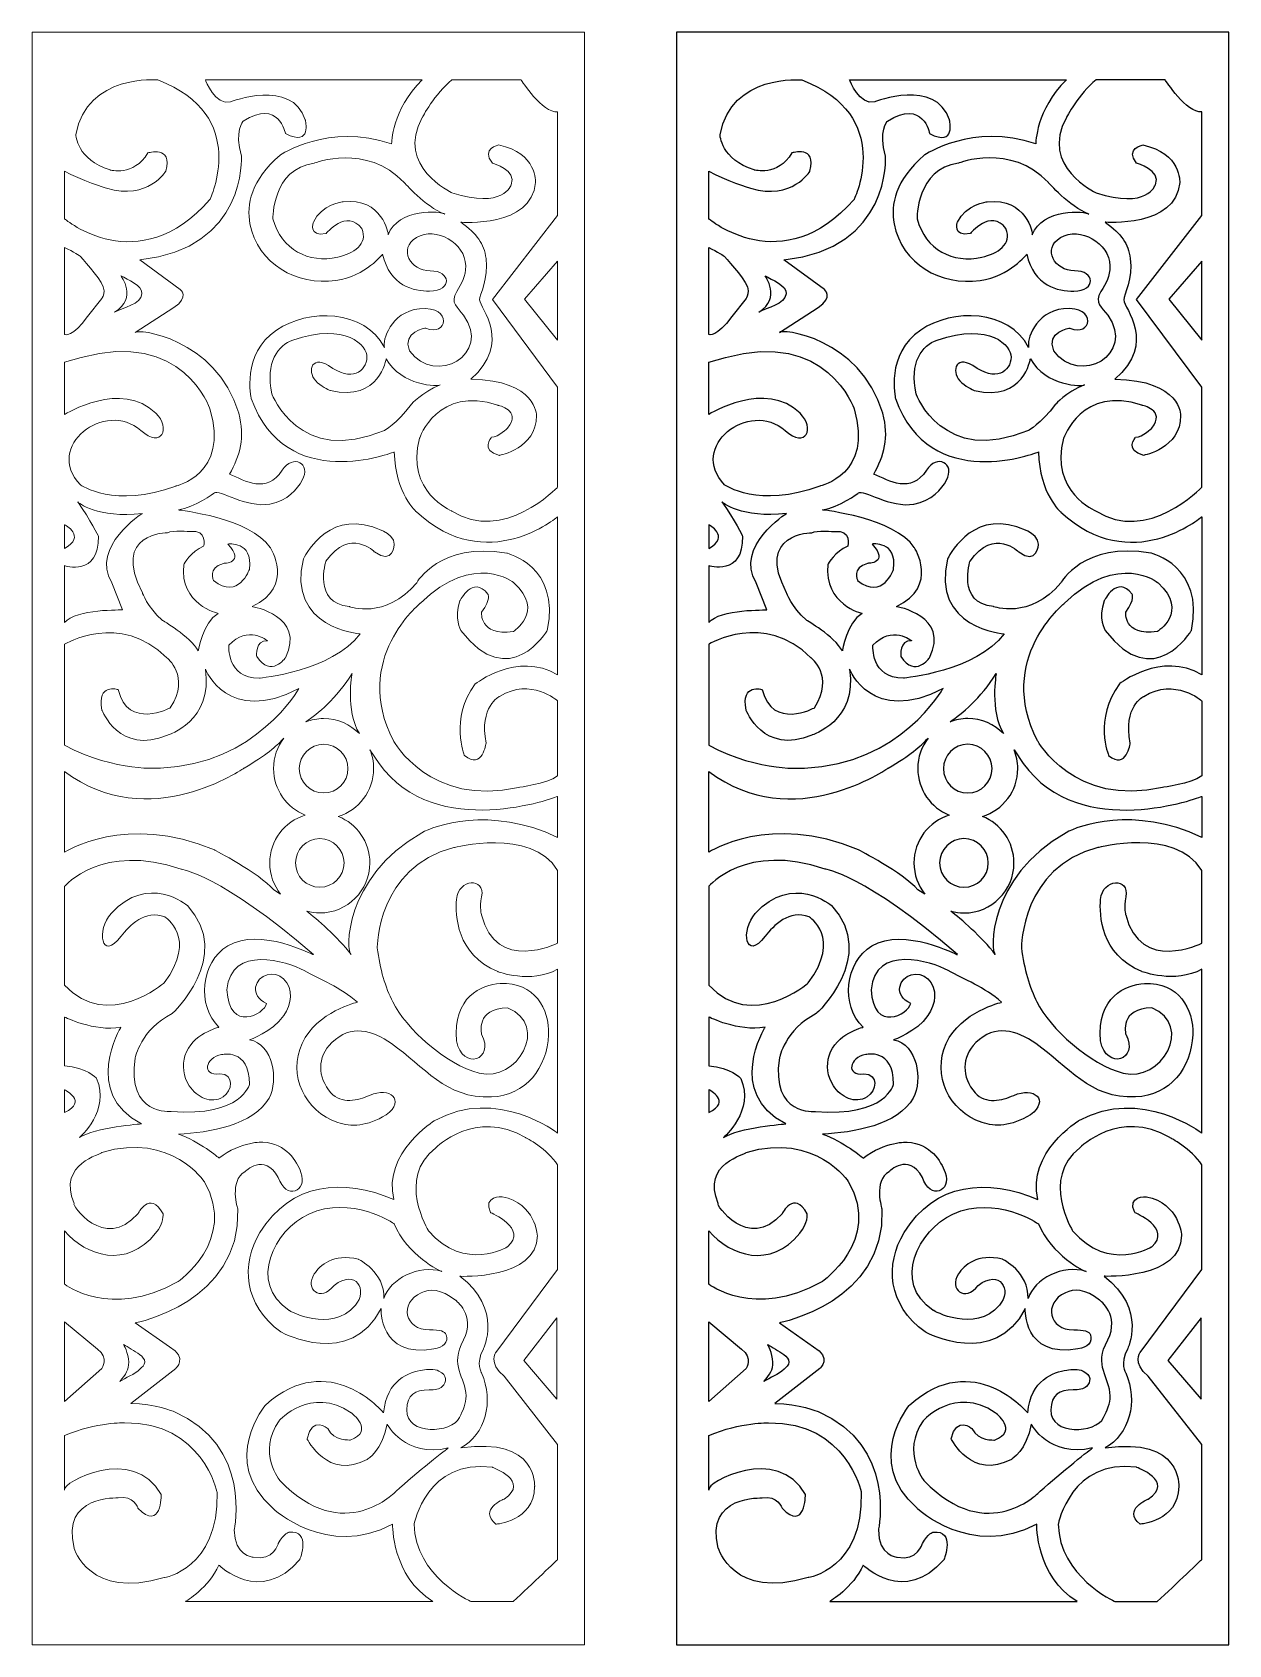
# Model space of a CAD drawing. Header units: centimetres. Extents: x -8.4 to 4.9, y -7.5 to 10.4.
import ezdxf

# ---------------------------------------------------------------- set-up
doc = ezdxf.new("R2010")
doc.units = ezdxf.units.CM
doc.header["$MEASUREMENT"] = 0
doc.layers.add('layer 1', color=7, linetype='Continuous')

msp = doc.modelspace()

# ---------------------------------------------------------------- linework, layer by layer
at = {"layer": 'layer 1', "color": 242, "lineweight": 9}
for points, knots in [([(-8.39541, 10.44089), (-8.39541, 10.44089), (-2.26119, 10.44089), (-2.26119, 10.44089), (-2.26119, 10.44089), (-2.26119, 10.44089), (-2.26119, -7.47104), (-2.26119, -7.47104), (-2.26119, -7.47104), (-2.26119, -7.47104), (-8.39541, -7.47104), (-8.39541, -7.47104), (-8.39541, -7.47104), (-8.39541, -7.47104), (-8.39541, 10.44089), (-8.39541, 10.44089)], [0, 0, 0, 0, 0.2, 0.2, 0.2, 0.2, 0.4, 0.4, 0.4, 0.4, 0.6, 0.6, 0.6, 0.6, 1, 1, 1, 1]), ([(-8.03634, 8.36806), (-8.03634, 8.36806), (-7.22165, 7.6734), (-6.42242, 8.58277), (-6.42242, 8.58277), (-6.42242, 8.58277), (-5.9674, 9.52099), (-7.00187, 9.91074), (-7.00187, 9.91074), (-7.00187, 9.91074), (-7.78565, 9.98472), (-7.91099, 9.3027), (-7.91099, 9.3027), (-7.91099, 9.3027), (-7.901, 9.02483), (-7.53136, 8.91115), (-7.53136, 8.91115), (-7.53136, 8.91115), (-7.2716, 8.83537), (-7.11176, 9.10061), (-7.11176, 9.10061), (-7.11176, 9.10061), (-6.83203, 9.18902), (-6.91195, 8.89853), (-6.91195, 8.89853), (-6.91195, 8.89853), (-7.10631, 8.57015), (-7.57132, 8.70908), (-7.57132, 8.70908), (-7.57132, 8.70908), (-7.86196, 8.79749), (-8.03634, 8.89853), (-8.03634, 8.89853), (-8.03634, 8.89853), (-8.03634, 8.36806), (-8.03634, 8.36806)], [0, 0, 0, 0, 0.1, 0.1, 0.1, 0.1, 0.2, 0.2, 0.2, 0.2, 0.3, 0.3, 0.3, 0.3, 0.4, 0.4, 0.4, 0.4, 0.5, 0.5, 0.5, 0.5, 0.6, 0.6, 0.6, 0.6, 0.7, 0.7, 0.7, 0.7, 0.8, 0.8, 0.8, 0.8, 1, 1, 1, 1]), ([(-3.98266, 7.56564), (-4.1576, 7.56288), (-4.42559, 7.62012), (-4.50426, 7.97652), (-4.50426, 7.97652), (-4.50426, 7.97652), (-4.68876, 7.7329), (-5.02363, 7.68399), (-5.02363, 7.68399), (-5.45933, 7.62034), (-5.89115, 7.86836), (-5.97723, 8.31296), (-5.97723, 8.31296), (-6.01859, 8.52661), (-5.96573, 8.79604), (-5.64317, 9.07535), (-5.64317, 9.07535), (-5.64317, 9.07535), (-5.10368, 9.44162), (-4.40436, 9.20165), (-4.40436, 9.20165), (-4.40436, 9.20165), (-4.40436, 9.58414), (-4.06469, 9.91074), (-4.06469, 9.91074), (-4.06469, 9.91074), (-6.47237, 9.91074), (-6.47237, 9.91074), (-6.47237, 9.91074), (-6.47237, 9.91074), (-6.36248, 9.61845), (-6.19264, 9.66896), (-6.19264, 9.66896), (-6.19264, 9.66896), (-5.51329, 9.9342), (-5.36343, 9.46688), (-5.36343, 9.46688), (-5.36343, 9.46688), (-5.28351, 9.16376), (-5.58322, 9.31532), (-5.58322, 9.31532), (-5.58322, 9.31532), (-5.65316, 9.70685), (-6.05278, 9.45425), (-6.05278, 9.45425), (-6.05278, 9.45425), (-6.15268, 9.34058), (-6.07275, 9.06272), (-6.07275, 9.06272), (-6.07275, 9.06272), (-6.00794, 8.03968), (-7.20167, 7.91338), (-7.20167, 7.91338), (-7.20167, 7.91338), (-6.7521, 7.585), (-6.7521, 7.585), (-6.7521, 7.585), (-6.7521, 7.585), (-6.64481, 7.50193), (-6.82204, 7.38291), (-6.82204, 7.38291), (-6.82204, 7.38291), (-7.25162, 7.10504), (-7.25162, 7.10504), (-7.25162, 7.10504), (-7.24379, 7.15205), (-6.35751, 7.05585), (-6.10272, 6.20831), (-6.10272, 6.20831), (-6.02999, 5.93919), (-6.08972, 5.73667), (-6.20333, 5.53247), (-6.20333, 5.53247), (-6.03152, 5.45903), (-5.78998, 5.30768), (-5.61948, 5.57488), (-5.61948, 5.57488), (-5.5005, 5.76134), (-5.29324, 5.65068), (-5.39725, 5.46362), (-5.39725, 5.46362), (-5.45024, 5.36831), (-5.55822, 5.23459), (-5.75723, 5.19921), (-5.75723, 5.19921), (-6.01686, 5.15305), (-6.32747, 5.36669), (-6.37247, 5.3242), (-6.37247, 5.3242), (-6.37247, 5.3242), (-6.59226, 5.16001), (-6.77208, 5.13475), (-6.77208, 5.13475), (-6.77208, 5.13475), (-5.97285, 5.04634), (-5.75306, 4.71795), (-5.75306, 4.71795), (-5.75306, 4.71795), (-5.47333, 4.28853), (-5.95287, 4.06119), (-5.95287, 4.06119), (-5.95287, 4.06119), (-5.35345, 3.96014), (-5.58322, 3.49283), (-5.58322, 3.49283), (-5.58322, 3.49283), (-5.74307, 3.26549), (-5.90292, 3.50546), (-5.90292, 3.50546), (-5.90292, 3.50546), (-5.92289, 3.69491), (-5.78303, 3.68228), (-5.78303, 3.68228), (-5.78303, 3.68228), (-6.00282, 3.8591), (-6.21262, 3.63176), (-6.21262, 3.63176), (-6.21262, 3.63176), (-6.24259, 3.26549), (-5.87294, 3.26549), (-5.87294, 3.26549), (-5.87294, 3.26549), (-5.06373, 3.34127), (-4.75403, 3.75807), (-4.75403, 3.75807), (-4.75403, 3.75807), (-5.57324, 3.82122), (-5.38342, 4.59166), (-5.38342, 4.59166), (-5.38342, 4.59166), (-5.13366, 5.12212), (-4.61416, 4.9453), (-4.61416, 4.9453), (-4.61416, 4.9453), (-4.37438, 4.88214), (-4.37438, 4.75584), (-4.37438, 4.75584), (-4.37438, 4.75584), (-4.38437, 4.51587), (-4.59417, 4.66744), (-4.59417, 4.66744), (-4.59417, 4.66744), (-4.86392, 4.9453), (-5.13366, 4.56639), (-5.13366, 4.56639), (-5.13366, 4.56639), (-5.28351, 4.09908), (-4.87391, 4.06119), (-4.87391, 4.06119), (-4.87391, 4.06119), (-4.47429, 3.90962), (-4.12463, 4.32642), (-4.12463, 4.32642), (-4.12463, 4.32642), (-3.87487, 4.78111), (-3.12559, 4.6548), (-3.12559, 4.6548), (-3.12559, 4.6548), (-2.52616, 4.51587), (-2.67602, 3.79596), (-2.67602, 3.79596), (-2.67602, 3.79596), (-3.09561, 3.08867), (-3.6351, 3.79596), (-3.6351, 3.79596), (-3.6351, 3.79596), (-3.71502, 3.93489), (-3.64508, 4.12434), (-3.64508, 4.12434), (-3.64508, 4.12434), (-3.50522, 4.41483), (-3.33539, 4.20011), (-3.33539, 4.20011), (-3.33539, 4.20011), (-3.29542, 4.14959), (-3.40532, 3.99804), (-3.40532, 3.99804), (-3.40532, 3.99804), (-3.43529, 3.7328), (-3.05565, 3.78333), (-3.05565, 3.78333), (-3.05565, 3.78333), (-2.696, 3.99804), (-3.04566, 4.32642), (-3.04566, 4.32642), (-3.04566, 4.32642), (-3.48524, 4.68007), (-4.08466, 4.09908), (-4.08466, 4.09908), (-4.08466, 4.09908), (-4.85393, 3.48021), (-4.38437, 2.57083), (-4.38437, 2.57083), (-4.38437, 2.57083), (-3.97477, 1.82566), (-2.99571, 2.053), (-2.99571, 2.053), (-2.99571, 2.053), (-2.6846, 2.09089), (-2.56042, 2.1793), (-2.56042, 2.1793), (-2.56042, 2.1793), (-2.56042, 3.01288), (-2.56042, 3.01288), (-2.56042, 3.01288), (-2.56042, 3.01288), (-2.85584, 3.27811), (-3.20551, 3.06341), (-3.20551, 3.06341), (-3.20551, 3.06341), (-3.43529, 2.94973), (-3.35537, 2.54557), (-3.35537, 2.54557), (-3.35537, 2.54557), (-3.39533, 2.24245), (-3.59514, 2.40664), (-3.59514, 2.40664), (-3.59514, 2.40664), (-3.76497, 2.8108), (-3.47525, 3.20234), (-3.47525, 3.20234), (-3.47525, 3.20234), (-3.01429, 3.56861), (-2.56042, 3.30338), (-2.56042, 3.30338), (-2.56042, 3.30338), (-2.56042, 5.05897), (-2.56042, 5.05897), (-2.56042, 5.05897), (-2.56042, 5.05897), (-3.34538, 4.38957), (-4.12463, 5.10948), (-4.12463, 5.10948), (-4.12463, 5.10948), (-4.3644, 5.31157), (-4.37438, 5.77889), (-4.37438, 5.77889), (-4.37438, 5.77889), (-5.58322, 5.29894), (-5.96286, 6.3725), (-5.96286, 6.3725), (-5.96286, 6.3725), (-6.07714, 6.86544), (-5.68255, 7.13323), (-5.68255, 7.13323), (-5.33188, 7.37121), (-4.70248, 7.36647), (-4.48428, 6.94086), (-4.48428, 6.94086), (-4.50404, 7.01493), (-4.42328, 7.33008), (-4.09466, 7.37028), (-4.09466, 7.37028), (-3.71153, 7.39964), (-3.78933, 7.04734), (-4.02472, 7.15557), (-4.02472, 7.15557), (-4.02472, 7.15557), (-4.29446, 7.11768), (-4.20455, 6.90297), (-4.20455, 6.90297), (-3.91805, 6.50338), (-3.29014, 6.86753), (-3.6052, 7.29672), (-3.6052, 7.29672), (-3.67012, 7.38516), (-3.75829, 7.43216), (-3.68144, 7.56113), (-3.68144, 7.56113), (-3.62378, 7.6579), (-3.58024, 7.72123), (-3.58178, 7.84795), (-3.58178, 7.84795), (-3.58486, 8.10053), (-3.9147, 8.28835), (-4.12947, 8.15996), (-4.12947, 8.15996), (-4.33735, 8.03568), (-4.1924, 7.78808), (-3.9745, 7.79051), (-3.9745, 7.79051), (-3.74642, 7.79304), (-3.72463, 7.56971), (-3.98266, 7.56564)], [0, 0, 0, 0, 0.01388889, 0.01388889, 0.01388889, 0.01388889, 0.02777778, 0.02777778, 0.02777778, 0.02777778, 0.04166667, 0.04166667, 0.04166667, 0.04166667, 0.05555556, 0.05555556, 0.05555556, 0.05555556, 0.06944444, 0.06944444, 0.06944444, 0.06944444, 0.08333333, 0.08333333, 0.08333333, 0.08333333, 0.09722222, 0.09722222, 0.09722222, 0.09722222, 0.11111111, 0.11111111, 0.11111111, 0.11111111, 0.125, 0.125, 0.125, 0.125, 0.13888889, 0.13888889, 0.13888889, 0.13888889, 0.15277778, 0.15277778, 0.15277778, 0.15277778, 0.16666667, 0.16666667, 0.16666667, 0.16666667, 0.18055556, 0.18055556, 0.18055556, 0.18055556, 0.19444444, 0.19444444, 0.19444444, 0.19444444, 0.20833333, 0.20833333, 0.20833333, 0.20833333, 0.22222222, 0.22222222, 0.22222222, 0.22222222, 0.23611111, 0.23611111, 0.23611111, 0.23611111, 0.25, 0.25, 0.25, 0.25, 0.26388889, 0.26388889, 0.26388889, 0.26388889, 0.27777778, 0.27777778, 0.27777778, 0.27777778, 0.29166667, 0.29166667, 0.29166667, 0.29166667, 0.30555556, 0.30555556, 0.30555556, 0.30555556, 0.31944444, 0.31944444, 0.31944444, 0.31944444, 0.33333333, 0.33333333, 0.33333333, 0.33333333, 0.34722222, 0.34722222, 0.34722222, 0.34722222, 0.36111111, 0.36111111, 0.36111111, 0.36111111, 0.375, 0.375, 0.375, 0.375, 0.38888889, 0.38888889, 0.38888889, 0.38888889, 0.40277778, 0.40277778, 0.40277778, 0.40277778, 0.41666667, 0.41666667, 0.41666667, 0.41666667, 0.43055556, 0.43055556, 0.43055556, 0.43055556, 0.44444444, 0.44444444, 0.44444444, 0.44444444, 0.45833333, 0.45833333, 0.45833333, 0.45833333, 0.47222222, 0.47222222, 0.47222222, 0.47222222, 0.48611111, 0.48611111, 0.48611111, 0.48611111, 0.5, 0.5, 0.5, 0.5, 0.51388889, 0.51388889, 0.51388889, 0.51388889, 0.52777778, 0.52777778, 0.52777778, 0.52777778, 0.54166667, 0.54166667, 0.54166667, 0.54166667, 0.55555556, 0.55555556, 0.55555556, 0.55555556, 0.56944444, 0.56944444, 0.56944444, 0.56944444, 0.58333333, 0.58333333, 0.58333333, 0.58333333, 0.59722222, 0.59722222, 0.59722222, 0.59722222, 0.61111111, 0.61111111, 0.61111111, 0.61111111, 0.625, 0.625, 0.625, 0.625, 0.63888889, 0.63888889, 0.63888889, 0.63888889, 0.65277778, 0.65277778, 0.65277778, 0.65277778, 0.66666667, 0.66666667, 0.66666667, 0.66666667, 0.68055556, 0.68055556, 0.68055556, 0.68055556, 0.69444444, 0.69444444, 0.69444444, 0.69444444, 0.70833333, 0.70833333, 0.70833333, 0.70833333, 0.72222222, 0.72222222, 0.72222222, 0.72222222, 0.73611111, 0.73611111, 0.73611111, 0.73611111, 0.75, 0.75, 0.75, 0.75, 0.76388889, 0.76388889, 0.76388889, 0.76388889, 0.77777778, 0.77777778, 0.77777778, 0.77777778, 0.79166667, 0.79166667, 0.79166667, 0.79166667, 0.80555556, 0.80555556, 0.80555556, 0.80555556, 0.81944444, 0.81944444, 0.81944444, 0.81944444, 0.83333333, 0.83333333, 0.83333333, 0.83333333, 0.84722222, 0.84722222, 0.84722222, 0.84722222, 0.86111111, 0.86111111, 0.86111111, 0.86111111, 0.875, 0.875, 0.875, 0.875, 0.88888889, 0.88888889, 0.88888889, 0.88888889, 0.90277778, 0.90277778, 0.90277778, 0.90277778, 0.91666667, 0.91666667, 0.91666667, 0.91666667, 0.93055556, 0.93055556, 0.93055556, 0.93055556, 0.94444444, 0.94444444, 0.94444444, 0.94444444, 0.95833333, 0.95833333, 0.95833333, 0.95833333, 0.97222222, 0.97222222, 0.97222222, 0.97222222, 1, 1, 1, 1]), ([(-2.56042, 9.55529), (-2.56042, 9.55529), (-2.56042, 8.40595), (-2.56042, 8.40595), (-2.56042, 8.40595), (-2.56042, 8.40595), (-3.28543, 7.47132), (-3.28543, 7.47132), (-3.28543, 7.47132), (-3.28543, 7.47132), (-2.56042, 6.4988), (-2.56042, 6.4988), (-2.56042, 6.4988), (-2.56042, 6.4988), (-2.56042, 5.38734), (-2.56042, 5.38734), (-2.56042, 5.38734), (-2.56042, 5.38734), (-3.16554, 4.75584), (-3.735, 5.12212), (-3.735, 5.12212), (-3.735, 5.12212), (-4.2545, 5.33683), (-4.09466, 5.93045), (-4.09466, 5.93045), (-4.09466, 5.93045), (-3.89055, 6.52406), (-3.22549, 6.29672), (-3.22549, 6.29672), (-3.22549, 6.29672), (-2.95574, 6.2462), (-3.1156, 6.04412), (-3.1156, 6.04412), (-3.1156, 6.04412), (-3.2155, 5.94307), (-3.29542, 5.94307), (-3.29542, 5.94307), (-3.29542, 5.94307), (-3.4253, 5.79152), (-3.20551, 5.741), (-3.20551, 5.741), (-3.20551, 5.741), (-2.7959, 5.81678), (-2.7959, 6.18305), (-2.7959, 6.18305), (-2.7959, 6.18305), (-2.78591, 6.57458), (-3.5252, 6.58721), (-3.5252, 6.58721), (-3.05704, 6.99327), (-3.42494, 7.37871), (-3.42687, 7.4676), (-3.42687, 7.4676), (-3.42805, 7.52208), (-3.32366, 7.70831), (-3.35573, 7.9283), (-3.35573, 7.9283), (-3.37948, 8.09126), (-3.45053, 8.20002), (-3.6351, 8.33017), (-3.6351, 8.33017), (-3.6351, 8.33017), (-2.84585, 8.26702), (-2.80589, 8.77223), (-2.80589, 8.77223), (-2.80589, 8.77223), (-2.78591, 9.10061), (-3.2155, 9.18902), (-3.2155, 9.18902), (-3.2155, 9.18902), (-3.41531, 9.15113), (-3.28543, 8.98694), (-3.28543, 8.98694), (-3.28543, 8.98694), (-3.0057, 8.91115), (-3.07563, 8.74697), (-3.07563, 8.74697), (-3.07563, 8.74697), (-3.16554, 8.46911), (-3.735, 8.65856), (-3.735, 8.65856), (-3.735, 8.65856), (-4.3644, 8.94904), (-4.06469, 9.49214), (-4.06469, 9.49214), (-4.06469, 9.49214), (-3.92482, 9.76096), (-3.735, 9.91074), (-3.735, 9.91074), (-3.735, 9.91074), (-2.96574, 9.91074), (-2.96574, 9.91074), (-2.96574, 9.91074), (-2.96574, 9.91074), (-2.73027, 9.54267), (-2.56042, 9.55529)], [0, 0, 0, 0, 0.04, 0.04, 0.04, 0.04, 0.08, 0.08, 0.08, 0.08, 0.12, 0.12, 0.12, 0.12, 0.16, 0.16, 0.16, 0.16, 0.2, 0.2, 0.2, 0.2, 0.24, 0.24, 0.24, 0.24, 0.28, 0.28, 0.28, 0.28, 0.32, 0.32, 0.32, 0.32, 0.36, 0.36, 0.36, 0.36, 0.4, 0.4, 0.4, 0.4, 0.44, 0.44, 0.44, 0.44, 0.48, 0.48, 0.48, 0.48, 0.52, 0.52, 0.52, 0.52, 0.56, 0.56, 0.56, 0.56, 0.6, 0.6, 0.6, 0.6, 0.64, 0.64, 0.64, 0.64, 0.68, 0.68, 0.68, 0.68, 0.72, 0.72, 0.72, 0.72, 0.76, 0.76, 0.76, 0.76, 0.8, 0.8, 0.8, 0.8, 0.84, 0.84, 0.84, 0.84, 0.88, 0.88, 0.88, 0.88, 0.92, 0.92, 0.92, 0.92, 1, 1, 1, 1]), ([(-3.81493, 8.41858), (-3.84627, 8.46036), (-4.33431, 8.48571), (-4.44432, 8.19125), (-4.44432, 8.19125), (-4.43228, 8.19927), (-4.50811, 8.60685), (-4.94384, 8.55751), (-4.94384, 8.55751), (-4.94384, 8.55751), (-5.18361, 8.53225), (-5.27352, 8.33017), (-5.27352, 8.33017), (-5.27352, 8.33017), (-5.33346, 8.16598), (-5.13366, 8.20387), (-5.13366, 8.20387), (-5.13366, 8.20387), (-4.90279, 8.48395), (-4.7358, 8.26003), (-4.7358, 8.26003), (-4.66078, 8.08707), (-4.83114, 7.98104), (-5.00263, 7.94237), (-5.00263, 7.94237), (-5.32628, 7.8694), (-5.62885, 8.02644), (-5.72309, 8.36806), (-5.72309, 8.36806), (-5.72309, 8.36806), (-5.73308, 8.92379), (-5.26353, 8.98694), (-5.26353, 8.98694), (-5.26353, 8.98694), (-4.68409, 9.21428), (-4.26449, 8.77223), (-4.26449, 8.77223), (-4.26449, 8.77223), (-4.03472, 8.50699), (-3.81493, 8.41858)], [0, 0, 0, 0, 0.09090909, 0.09090909, 0.09090909, 0.09090909, 0.18181818, 0.18181818, 0.18181818, 0.18181818, 0.27272727, 0.27272727, 0.27272727, 0.27272727, 0.36363636, 0.36363636, 0.36363636, 0.36363636, 0.45454545, 0.45454545, 0.45454545, 0.45454545, 0.54545455, 0.54545455, 0.54545455, 0.54545455, 0.63636364, 0.63636364, 0.63636364, 0.63636364, 0.72727273, 0.72727273, 0.72727273, 0.72727273, 0.81818182, 0.81818182, 0.81818182, 0.81818182, 1, 1, 1, 1]), ([(-8.03634, 8.0492), (-8.03634, 8.0492), (-8.03549, 7.08297), (-8.03549, 7.08297), (-8.03549, 7.08297), (-8.03549, 7.08297), (-7.94703, 7.0484), (-7.78112, 7.28187), (-7.78112, 7.28187), (-7.78112, 7.28187), (-7.62128, 7.48395), (-7.62128, 7.48395), (-7.62128, 7.48395), (-7.62128, 7.48395), (-7.59599, 7.51992), (-7.59697, 7.56937), (-7.59697, 7.56937), (-7.59904, 7.67296), (-7.79811, 7.86752), (-7.86104, 7.95126), (-7.86104, 7.95126), (-7.86104, 7.95126), (-7.94015, 8.00656), (-8.03634, 8.0492)], [0, 0, 0, 0, 0.14285714, 0.14285714, 0.14285714, 0.14285714, 0.28571429, 0.28571429, 0.28571429, 0.28571429, 0.42857143, 0.42857143, 0.42857143, 0.42857143, 0.57142857, 0.57142857, 0.57142857, 0.57142857, 0.71428571, 0.71428571, 0.71428571, 0.71428571, 1, 1, 1, 1]), ([(-2.56042, 7.89862), (-2.56042, 7.89862), (-2.56042, 7.01903), (-2.56042, 7.01903), (-2.56042, 7.01903), (-2.56042, 7.01903), (-2.92694, 7.47724), (-2.92694, 7.47724), (-2.92694, 7.47724), (-2.92694, 7.47724), (-2.56042, 7.89862), (-2.56042, 7.89862)], [0, 0, 0, 0, 0.25, 0.25, 0.25, 0.25, 0.5, 0.5, 0.5, 0.5, 1, 1, 1, 1]), ([(-7.4814, 7.33239), (-7.39031, 7.37695), (-7.18692, 7.4213), (-7.17734, 7.53402), (-7.17734, 7.53402), (-7.16894, 7.63271), (-7.33715, 7.69007), (-7.41147, 7.73656), (-7.41147, 7.73656), (-7.41147, 7.73656), (-7.22165, 7.48395), (-7.4814, 7.33239)], [0, 0, 0, 0, 0.25, 0.25, 0.25, 0.25, 0.5, 0.5, 0.5, 0.5, 1, 1, 1, 1]), ([(-5.10368, 6.73878), (-4.84901, 6.5489), (-4.68349, 6.67299), (-4.67837, 6.83204), (-4.67837, 6.83204), (-4.67433, 6.95755), (-4.90848, 7.22246), (-5.50028, 7.0208), (-5.50028, 7.0208), (-5.66477, 6.96476), (-5.81066, 6.77331), (-5.73308, 6.42302), (-5.73308, 6.42302), (-5.73308, 6.42302), (-5.43337, 5.61469), (-4.48428, 6.01886), (-4.48428, 6.01886), (-4.48428, 6.01886), (-4.3544, 6.08201), (-4.18457, 6.30935), (-4.18457, 6.30935), (-4.18457, 6.30935), (-4.07468, 6.43566), (-3.86488, 6.52406), (-3.86488, 6.52406), (-3.87528, 6.49979), (-4.30124, 6.51019), (-4.4643, 6.81456), (-4.4643, 6.81456), (-4.4643, 6.81456), (-4.53423, 6.33461), (-5.08371, 6.46091), (-5.08371, 6.46091), (-5.08371, 6.46091), (-5.15926, 6.49076), (-5.22596, 6.54635), (-5.22596, 6.54635), (-5.35053, 6.65019), (-5.30725, 6.86132), (-5.10368, 6.73878)], [0, 0, 0, 0, 0.09090909, 0.09090909, 0.09090909, 0.09090909, 0.18181818, 0.18181818, 0.18181818, 0.18181818, 0.27272727, 0.27272727, 0.27272727, 0.27272727, 0.36363636, 0.36363636, 0.36363636, 0.36363636, 0.45454545, 0.45454545, 0.45454545, 0.45454545, 0.54545455, 0.54545455, 0.54545455, 0.54545455, 0.63636364, 0.63636364, 0.63636364, 0.63636364, 0.72727273, 0.72727273, 0.72727273, 0.72727273, 0.81818182, 0.81818182, 0.81818182, 0.81818182, 1, 1, 1, 1]), ([(-8.03634, 6.77666), (-8.03634, 6.77666), (-8.03634, 6.19568), (-8.03634, 6.19568), (-8.03634, 6.19568), (-8.03634, 6.19568), (-7.40148, 6.58721), (-7.02185, 6.20831), (-7.02185, 6.20831), (-6.85629, 6.04553), (-6.95364, 5.81121), (-7.18793, 6.01637), (-7.18793, 6.01637), (-7.5877, 6.36643), (-8.26899, 5.83748), (-7.86104, 5.41261), (-7.86104, 5.41261), (-7.86104, 5.41261), (-7.4814, 5.14738), (-6.80206, 5.39998), (-6.80206, 5.39998), (-6.80206, 5.39998), (-6.20263, 5.52628), (-6.42242, 6.25883), (-6.42242, 6.25883), (-6.42242, 6.25883), (-6.72213, 7.14294), (-7.85105, 6.82718), (-7.85105, 6.82718), (-7.85105, 6.82718), (-8.03634, 6.77666), (-8.03634, 6.77666)], [0, 0, 0, 0, 0.11111111, 0.11111111, 0.11111111, 0.11111111, 0.22222222, 0.22222222, 0.22222222, 0.22222222, 0.33333333, 0.33333333, 0.33333333, 0.33333333, 0.44444444, 0.44444444, 0.44444444, 0.44444444, 0.55555556, 0.55555556, 0.55555556, 0.55555556, 0.66666667, 0.66666667, 0.66666667, 0.66666667, 0.77777778, 0.77777778, 0.77777778, 0.77777778, 1, 1, 1, 1]), ([(-7.89101, 5.22316), (-7.89101, 5.22316), (-7.67122, 5.0337), (-7.1717, 5.09686), (-7.1717, 5.09686), (-7.1717, 5.09686), (-7.75115, 4.73058), (-7.51138, 4.32642), (-7.51138, 4.32642), (-7.51138, 4.32642), (-7.39149, 4.0233), (-7.39149, 4.0233), (-7.39149, 4.0233), (-7.39149, 4.0233), (-7.91191, 4.03593), (-8.03634, 3.88436), (-8.03634, 3.88436), (-8.03634, 3.88436), (-8.03634, 4.51587), (-8.03634, 4.51587), (-8.03634, 4.51587), (-8.03634, 4.51587), (-7.65125, 4.38957), (-7.66124, 4.84425), (-7.66124, 4.84425), (-7.66124, 4.84425), (-7.7457, 5.02108), (-7.89101, 5.22316)], [0, 0, 0, 0, 0.125, 0.125, 0.125, 0.125, 0.25, 0.25, 0.25, 0.25, 0.375, 0.375, 0.375, 0.375, 0.5, 0.5, 0.5, 0.5, 0.625, 0.625, 0.625, 0.625, 0.75, 0.75, 0.75, 0.75, 1, 1, 1, 1]), ([(-8.03634, 4.97056), (-8.03634, 4.97056), (-7.79203, 4.84425), (-8.03634, 4.70532), (-8.03634, 4.70532), (-8.03634, 4.70532), (-8.03634, 4.97056), (-8.03634, 4.97056)], [0, 0, 0, 0, 0.33333333, 0.33333333, 0.33333333, 0.33333333, 1, 1, 1, 1]), ([(-6.89198, 4.88214), (-6.89198, 4.88214), (-7.52136, 4.88214), (-7.1717, 4.21275), (-7.1717, 4.21275), (-7.1717, 4.21275), (-7.12175, 4.06119), (-6.95192, 3.90962), (-6.95192, 3.90962), (-6.95192, 3.90962), (-6.64221, 3.7328), (-6.55229, 3.56861), (-6.55229, 3.56861), (-6.55229, 3.56861), (-6.50234, 3.88436), (-6.33251, 3.98541), (-6.33251, 3.98541), (-6.33251, 3.98541), (-6.76209, 4.08645), (-6.71214, 4.5285), (-6.71214, 4.5285), (-6.71214, 4.5285), (-6.63222, 4.68007), (-6.49235, 4.73058), (-6.49235, 4.73058), (-6.49235, 4.73058), (-6.4424, 4.92004), (-6.64221, 4.89478), (-6.64221, 4.89478), (-6.64221, 4.89478), (-6.84202, 4.90741), (-6.89198, 4.88214)], [0, 0, 0, 0, 0.11111111, 0.11111111, 0.11111111, 0.11111111, 0.22222222, 0.22222222, 0.22222222, 0.22222222, 0.33333333, 0.33333333, 0.33333333, 0.33333333, 0.44444444, 0.44444444, 0.44444444, 0.44444444, 0.55555556, 0.55555556, 0.55555556, 0.55555556, 0.66666667, 0.66666667, 0.66666667, 0.66666667, 0.77777778, 0.77777778, 0.77777778, 0.77777778, 1, 1, 1, 1]), ([(-6.22261, 4.75584), (-6.22261, 4.75584), (-5.94288, 4.79373), (-5.98284, 4.47798), (-5.98284, 4.47798), (-5.98284, 4.47798), (-6.10272, 4.12434), (-6.38246, 4.35169), (-6.38246, 4.35169), (-6.38246, 4.35169), (-6.45239, 4.49061), (-6.27257, 4.54113), (-6.27257, 4.54113), (-6.27257, 4.54113), (-6.0228, 4.54113), (-6.22261, 4.75584)], [0, 0, 0, 0, 0.2, 0.2, 0.2, 0.2, 0.4, 0.4, 0.4, 0.4, 0.6, 0.6, 0.6, 0.6, 1, 1, 1, 1]), ([(-8.03634, 3.64439), (-8.03634, 3.64439), (-7.42146, 4.01067), (-6.90196, 3.49283), (-6.90196, 3.49283), (-6.90196, 3.49283), (-6.63222, 3.29075), (-6.862, 2.93711), (-6.862, 2.93711), (-6.862, 2.93711), (-7.33155, 2.6845), (-7.44145, 3.13919), (-7.44145, 3.13919), (-7.44145, 3.13919), (-7.68122, 3.21497), (-7.62128, 2.91185), (-7.62128, 2.91185), (-7.62128, 2.91185), (-7.43145, 2.40664), (-6.89198, 2.63399), (-6.89198, 2.63399), (-6.89198, 2.63399), (-6.38246, 2.78555), (-6.47237, 3.36653), (-6.47237, 3.36653), (-6.47237, 3.36653), (-6.22261, 2.73502), (-5.43337, 3.15182), (-5.43337, 3.15182), (-5.43337, 3.15182), (-5.90746, 2.3056), (-6.97189, 2.26771), (-6.97189, 2.26771), (-6.97189, 2.26771), (-7.46234, 2.21719), (-8.03634, 2.52031), (-8.03634, 2.52031), (-8.03634, 2.52031), (-8.03634, 3.64439), (-8.03634, 3.64439)], [0, 0, 0, 0, 0.09090909, 0.09090909, 0.09090909, 0.09090909, 0.18181818, 0.18181818, 0.18181818, 0.18181818, 0.27272727, 0.27272727, 0.27272727, 0.27272727, 0.36363636, 0.36363636, 0.36363636, 0.36363636, 0.45454545, 0.45454545, 0.45454545, 0.45454545, 0.54545455, 0.54545455, 0.54545455, 0.54545455, 0.63636364, 0.63636364, 0.63636364, 0.63636364, 0.72727273, 0.72727273, 0.72727273, 0.72727273, 0.81818182, 0.81818182, 0.81818182, 0.81818182, 1, 1, 1, 1]), ([(-5.15955, 2.81666), (-5.00405, 2.81666), (-4.86346, 2.75271), (-4.76262, 2.6497), (-4.76262, 2.6497), (-4.9181, 2.9056), (-4.84394, 3.316), (-4.84394, 3.316), (-4.84394, 3.316), (-5.01748, 3.03974), (-5.2282, 2.86805), (-5.35646, 2.7807), (-5.35646, 2.7807), (-5.29525, 2.80392), (-5.22889, 2.81666), (-5.15955, 2.81666)], [0, 0, 0, 0, 0.2, 0.2, 0.2, 0.2, 0.4, 0.4, 0.4, 0.4, 0.6, 0.6, 0.6, 0.6, 1, 1, 1, 1]), ([(-5.63691, 0.86814), (-5.71232, 0.96298), (-5.75741, 1.08301), (-5.75741, 1.21356), (-5.75741, 1.21356), (-5.75741, 1.46362), (-5.59208, 1.67514), (-5.3648, 1.74478), (-5.3648, 1.74478), (-5.56999, 1.82644), (-5.71508, 2.02687), (-5.71508, 2.26113), (-5.71508, 2.26113), (-5.71508, 2.38785), (-5.6726, 2.50465), (-5.60115, 2.59812), (-5.60115, 2.59812), (-5.60115, 2.59812), (-5.62005, 2.58162), (-5.62005, 2.58162), (-5.62005, 2.58162), (-5.67213, 2.51817), (-5.80216, 2.40698), (-6.04278, 2.26771), (-6.04278, 2.26771), (-6.04278, 2.26771), (-7.09724, 1.52254), (-8.03634, 2.22982), (-8.03634, 2.22982), (-8.03634, 2.22982), (-8.03634, 1.33309), (-8.03634, 1.33309), (-8.03634, 1.33309), (-8.03634, 1.33309), (-7.35153, 1.77514), (-6.37247, 1.35835), (-6.37247, 1.35835), (-6.37247, 1.35835), (-5.88294, 1.10575), (-5.7131, 0.91629), (-5.7131, 0.91629), (-5.7131, 0.91629), (-5.63691, 0.86814), (-5.63691, 0.86814)], [0, 0, 0, 0, 0.08333333, 0.08333333, 0.08333333, 0.08333333, 0.16666667, 0.16666667, 0.16666667, 0.16666667, 0.25, 0.25, 0.25, 0.25, 0.33333333, 0.33333333, 0.33333333, 0.33333333, 0.41666667, 0.41666667, 0.41666667, 0.41666667, 0.5, 0.5, 0.5, 0.5, 0.58333333, 0.58333333, 0.58333333, 0.58333333, 0.66666667, 0.66666667, 0.66666667, 0.66666667, 0.75, 0.75, 0.75, 0.75, 0.83333333, 0.83333333, 0.83333333, 0.83333333, 1, 1, 1, 1]), ([(-5.15955, 2.53096), (-5.01055, 2.53096), (-4.88972, 2.41012), (-4.88972, 2.26113), (-4.88972, 2.26113), (-4.88972, 2.11213), (-5.01055, 1.9913), (-5.15955, 1.9913), (-5.15955, 1.9913), (-5.30855, 1.9913), (-5.42938, 2.11213), (-5.42938, 2.26113), (-5.42938, 2.26113), (-5.42938, 2.41012), (-5.30855, 2.53096), (-5.15955, 2.53096)], [0, 0, 0, 0, 0.2, 0.2, 0.2, 0.2, 0.4, 0.4, 0.4, 0.4, 0.6, 0.6, 0.6, 0.6, 1, 1, 1, 1]), ([(-4.64536, 2.47166), (-4.61874, 2.40672), (-4.60402, 2.33565), (-4.60402, 2.26113), (-4.60402, 2.26113), (-4.60402, 2.01106), (-4.76935, 1.79956), (-4.99663, 1.72991), (-4.99663, 1.72991), (-4.79144, 1.64825), (-4.64635, 1.44782), (-4.64635, 1.21356), (-4.64635, 1.21356), (-4.64635, 0.9068), (-4.89512, 0.65803), (-5.20188, 0.65803), (-5.20188, 0.65803), (-5.2517, 0.65803), (-5.29997, 0.66463), (-5.34591, 0.67694), (-5.34591, 0.67694), (-5.24386, 0.59526), (-5.00096, 0.39204), (-4.85393, 0.19638), (-4.85393, 0.19638), (-4.9126, 0.21686), (-4.94429, 1.04589), (-4.06858, 1.54914), (-4.06858, 1.54914), (-3.94093, 1.6225), (-3.31557, 1.85572), (-2.56042, 1.49728), (-2.56042, 1.49728), (-2.56042, 1.49728), (-2.56042, 1.95197), (-2.56042, 1.95197), (-2.56042, 1.95197), (-2.56042, 1.95197), (-3.90484, 1.43413), (-4.54423, 2.31823), (-4.54423, 2.31823), (-4.54423, 2.31823), (-4.64536, 2.47166), (-4.64536, 2.47166)], [0, 0, 0, 0, 0.08333333, 0.08333333, 0.08333333, 0.08333333, 0.16666667, 0.16666667, 0.16666667, 0.16666667, 0.25, 0.25, 0.25, 0.25, 0.33333333, 0.33333333, 0.33333333, 0.33333333, 0.41666667, 0.41666667, 0.41666667, 0.41666667, 0.5, 0.5, 0.5, 0.5, 0.58333333, 0.58333333, 0.58333333, 0.58333333, 0.66666667, 0.66666667, 0.66666667, 0.66666667, 0.75, 0.75, 0.75, 0.75, 0.83333333, 0.83333333, 0.83333333, 0.83333333, 1, 1, 1, 1]), ([(-6.29255, -0.91507), (-6.29255, -0.91507), (-5.98284, -0.8393), (-5.98284, -1.24345), (-5.98284, -1.24345), (-5.98284, -1.24345), (-6.06276, -1.60973), (-6.85201, -1.54658), (-6.85201, -1.54658), (-6.85201, -1.54658), (-7.35153, -1.59711), (-7.25162, -0.95296), (-7.25162, -0.95296), (-7.25162, -0.95296), (-7.19168, -0.63721), (-6.84202, -0.46039), (-6.84202, -0.46039), (-6.84202, -0.46039), (-6.15268, 0.17111), (-6.67218, 0.73947), (-6.67218, 0.73947), (-6.67218, 0.73947), (-7.10642, 1.10579), (-7.51916, 0.65205), (-7.51916, 0.65205), (-7.68302, 0.47192), (-7.63313, 0.10509), (-7.40852, 0.40023), (-7.40852, 0.40023), (-7.32181, 0.51416), (-7.13736, 0.70395), (-6.92195, 0.61317), (-6.92195, 0.61317), (-6.92195, 0.61317), (-6.55229, 0.38583), (-6.93193, -0.11938), (-6.93193, -0.11938), (-6.93193, -0.11938), (-7.55226, -0.66247), (-8.03634, -0.14464), (-8.03634, -0.14464), (-8.03634, -0.14464), (-8.03634, 0.95418), (-8.03634, 0.95418), (-8.03634, 0.95418), (-8.03634, 0.95418), (-7.62128, 1.44676), (-6.74212, 1.14363), (-6.74212, 1.14363), (-6.74212, 1.14363), (-6.31252, 1.09311), (-5.27352, 0.19638), (-5.27352, 0.19638), (-5.27082, 0.18558), (-5.86671, 0.50717), (-6.22352, 0.29235), (-6.22352, 0.29235), (-6.52636, 0.11001), (-6.56935, -0.36924), (-6.32252, -0.61195), (-6.32252, -0.61195), (-6.32252, -0.61195), (-6.62131, -0.68133), (-6.69962, -0.9285), (-6.69962, -0.9285), (-6.73158, -1.02938), (-6.71798, -1.16309), (-6.65246, -1.26089), (-6.65246, -1.26089), (-6.56596, -1.39004), (-6.41197, -1.46833), (-6.2763, -1.38528), (-6.2763, -1.38528), (-6.1758, -1.32376), (-6.14252, -1.12979), (-6.31252, -1.12979), (-6.31252, -1.12979), (-6.5206, -1.15484), (-6.47379, -0.94781), (-6.29255, -0.91507)], [0, 0, 0, 0, 0.04761905, 0.04761905, 0.04761905, 0.04761905, 0.0952381, 0.0952381, 0.0952381, 0.0952381, 0.14285714, 0.14285714, 0.14285714, 0.14285714, 0.19047619, 0.19047619, 0.19047619, 0.19047619, 0.23809524, 0.23809524, 0.23809524, 0.23809524, 0.28571429, 0.28571429, 0.28571429, 0.28571429, 0.33333333, 0.33333333, 0.33333333, 0.33333333, 0.38095238, 0.38095238, 0.38095238, 0.38095238, 0.42857143, 0.42857143, 0.42857143, 0.42857143, 0.47619048, 0.47619048, 0.47619048, 0.47619048, 0.52380952, 0.52380952, 0.52380952, 0.52380952, 0.57142857, 0.57142857, 0.57142857, 0.57142857, 0.61904762, 0.61904762, 0.61904762, 0.61904762, 0.66666667, 0.66666667, 0.66666667, 0.66666667, 0.71428571, 0.71428571, 0.71428571, 0.71428571, 0.76190476, 0.76190476, 0.76190476, 0.76190476, 0.80952381, 0.80952381, 0.80952381, 0.80952381, 0.85714286, 0.85714286, 0.85714286, 0.85714286, 0.9047619, 0.9047619, 0.9047619, 0.9047619, 1, 1, 1, 1]), ([(-3.57802, -4.7067), (-3.57657, -4.79217), (-3.61247, -4.86948), (-3.65065, -4.9481), (-3.65065, -4.9481), (-3.73532, -5.12242), (-4.24352, -5.1523), (-4.23635, -4.86065), (-4.23635, -4.86065), (-4.23221, -4.6925), (-4.1459, -4.64059), (-3.98912, -4.63951), (-3.98912, -4.63951), (-3.92535, -4.63907), (-3.87211, -4.63287), (-3.84265, -4.6036), (-3.84265, -4.6036), (-3.79035, -4.55165), (-3.78432, -4.4773), (-3.8794, -4.4303), (-3.8794, -4.4303), (-3.92988, -4.40535), (-4.00724, -4.41161), (-4.05992, -4.41914), (-4.05992, -4.41914), (-4.20671, -4.4401), (-4.45915, -4.52946), (-4.49427, -4.89356), (-4.49427, -4.89356), (-4.49427, -4.89356), (-5.0937, -4.17365), (-5.80301, -4.80515), (-5.80301, -4.80515), (-5.80301, -4.80515), (-6.32252, -5.42403), (-5.72309, -5.95449), (-5.72309, -5.95449), (-5.72309, -5.95449), (-5.12367, -6.52285), (-4.39437, -6.13132), (-4.39437, -6.13132), (-4.39437, -6.13132), (-4.40436, -6.71231), (-3.9448, -6.99017), (-3.9448, -6.99017), (-3.9448, -6.99017), (-6.69216, -6.99017), (-6.69216, -6.99017), (-6.69216, -6.99017), (-6.69216, -6.99017), (-6.43241, -6.8386), (-6.32252, -6.58601), (-6.32252, -6.58601), (-6.32252, -6.58601), (-5.86295, -7.04069), (-5.42338, -6.52285), (-5.42338, -6.52285), (-5.42338, -6.52285), (-5.2935, -6.19446), (-5.54326, -6.21973), (-5.54326, -6.21973), (-5.54326, -6.21973), (-5.60321, -6.23235), (-5.66315, -6.34603), (-5.66315, -6.34603), (-5.66315, -6.34603), (-5.7131, -6.54811), (-5.94288, -6.49759), (-5.94288, -6.49759), (-5.94288, -6.49759), (-6.15268, -6.48496), (-6.15268, -6.19446), (-6.15268, -6.19446), (-6.15268, -6.19446), (-5.94288, -5.25984), (-6.82204, -4.88094), (-6.82204, -4.88094), (-6.82204, -4.88094), (-7.03184, -4.79252), (-7.30157, -4.79252), (-7.30157, -4.79252), (-7.30157, -4.79252), (-6.80206, -4.40099), (-6.80206, -4.40099), (-6.80206, -4.40099), (-6.80206, -4.40099), (-6.66219, -4.28732), (-6.87199, -4.16101), (-6.87199, -4.16101), (-6.87199, -4.16101), (-7.25162, -3.89578), (-7.25162, -3.89578), (-7.25162, -3.89578), (-7.25162, -3.89578), (-6.07275, -3.66844), (-6.11272, -2.63278), (-6.11272, -2.63278), (-6.11272, -2.63278), (-6.21262, -2.31702), (-6.03279, -2.21598), (-6.03279, -2.21598), (-6.03279, -2.21598), (-5.82299, -2.00127), (-5.66315, -2.27913), (-5.66315, -2.27913), (-5.58019, -2.53656), (-5.33289, -2.44018), (-5.41231, -2.22359), (-5.41231, -2.22359), (-5.45825, -2.09829), (-5.57121, -1.90457), (-5.83298, -1.88759), (-5.83298, -1.88759), (-5.83298, -1.88759), (-6.07275, -1.87497), (-6.32252, -2.06442), (-6.32252, -2.06442), (-6.32252, -2.06442), (-6.5423, -1.87497), (-6.77208, -1.79918), (-6.77208, -1.79918), (-6.43672, -1.78454), (-5.92877, -1.69739), (-5.76598, -1.39787), (-5.76598, -1.39787), (-5.65523, -1.19411), (-5.72038, -0.80192), (-5.98284, -0.75089), (-5.98284, -0.75089), (-5.98284, -0.75089), (-5.73095, -0.66971), (-5.60222, -0.48102), (-5.60222, -0.48102), (-5.51501, -0.35318), (-5.48961, -0.18935), (-5.60373, -0.0734), (-5.60373, -0.0734), (-5.70268, 0.02714), (-5.89101, -0.02298), (-5.91424, -0.16679), (-5.91424, -0.16679), (-5.92489, -0.23275), (-5.88876, -0.304), (-5.79302, -0.34672), (-5.79302, -0.34672), (-5.81751, -0.46915), (-6.20844, -0.67721), (-6.23261, -0.19516), (-6.23261, -0.19516), (-6.19072, 0.31138), (-5.56561, 0.12059), (-5.37687, 0.01847), (-5.37687, 0.01847), (-5.20042, -0.07699), (-4.97194, -0.16832), (-4.784, -0.33409), (-4.784, -0.33409), (-4.784, -0.33409), (-5.23657, -0.43627), (-5.39787, -0.79068), (-5.39787, -0.79068), (-5.55929, -1.14534), (-5.37076, -1.54285), (-5.00147, -1.66992), (-5.00147, -1.66992), (-4.85709, -1.7196), (-4.67722, -1.71472), (-4.4643, -1.58447), (-4.4643, -1.58447), (-4.24391, -1.41983), (-4.42516, -1.26849), (-4.64842, -1.36838), (-4.64842, -1.36838), (-4.77801, -1.42637), (-4.96047, -1.47037), (-5.07836, -1.33917), (-5.07836, -1.33917), (-5.23055, -1.1698), (-5.23081, -0.94019), (-5.07005, -0.78277), (-5.07005, -0.78277), (-4.85446, -0.57166), (-4.62021, -0.64529), (-4.40504, -0.79396), (-4.40504, -0.79396), (-4.04144, -1.0452), (-3.80671, -1.40775), (-3.29595, -1.38628), (-3.29595, -1.38628), (-2.91342, -1.37021), (-2.6769, -1.06245), (-2.66142, -0.69601), (-2.66142, -0.69601), (-2.64917, -0.40599), (-2.81597, -0.11097), (-3.19836, -0.12632), (-3.19836, -0.12632), (-3.40572, -0.13464), (-3.72626, -0.27725), (-3.68505, -0.76352), (-3.68505, -0.76352), (-3.6167, -1.09682), (-3.25212, -0.97828), (-3.40532, -0.68773), (-3.40532, -0.68773), (-3.40532, -0.68773), (-3.47525, -0.39724), (-3.1156, -0.39724), (-3.1156, -0.39724), (-2.64245, -0.5893), (-3.01138, -1.23107), (-3.43208, -1.12233), (-3.43208, -1.12233), (-3.80079, -1.02703), (-4.24894, -0.6215), (-4.39183, -0.33053), (-4.39183, -0.33053), (-4.47156, -0.16818), (-4.53517, 0.03051), (-4.5642, 0.27216), (-4.5642, 0.27216), (-4.5642, 0.27216), (-4.5642, 1.16889), (-3.71502, 1.38361), (-3.71502, 1.38361), (-3.71502, 1.38361), (-2.85965, 1.61095), (-2.56042, 1.13101), (-2.56042, 1.13101), (-2.56042, 1.13101), (-2.56042, 0.32267), (-2.56042, 0.32267), (-2.56042, 0.32267), (-2.56042, 0.32267), (-3.24547, -0.01834), (-3.40532, 0.63843), (-3.40532, 0.63843), (-3.40532, 0.63843), (-3.42993, 0.71104), (-3.4048, 0.83746), (-3.4048, 0.83746), (-3.36104, 1.05771), (-3.66441, 1.04157), (-3.6841, 0.80881), (-3.6841, 0.80881), (-3.69856, 0.63801), (-3.68724, 0.19815), (-3.22549, 0.00692), (-3.22549, 0.00692), (-3.22549, 0.00692), (-2.85965, -0.13201), (-2.56042, 0.03218), (-2.56042, 0.03218), (-2.56042, 0.03218), (-2.56042, -1.78655), (-2.56042, -1.78655), (-2.56042, -1.78655), (-2.56042, -1.78655), (-3.23548, -1.26872), (-3.92482, -1.64762), (-3.92482, -1.64762), (-3.92482, -1.64762), (-4.50702, -2.00403), (-4.38003, -2.52475), (-4.38003, -2.52475), (-4.94097, -2.28572), (-5.52708, -2.33319), (-5.8661, -2.89321), (-5.8661, -2.89321), (-6.07957, -3.24585), (-6.05188, -3.69179), (-5.63318, -3.99683), (-5.63318, -3.99683), (-5.61197, -4.00895), (-4.8606, -4.40542), (-4.52165, -3.73723), (-4.52165, -3.73723), (-4.52165, -3.73723), (-4.54759, -4.28968), (-3.93606, -4.18579), (-3.93606, -4.18579), (-3.82813, -4.16746), (-3.77093, -4.11088), (-3.7973, -4.02912), (-3.7973, -4.02912), (-3.81006, -3.98954), (-3.86857, -3.97157), (-3.98227, -3.97281), (-3.98227, -3.97281), (-4.25943, -3.97582), (-4.32574, -3.67739), (-4.07434, -3.56011), (-4.07434, -3.56011), (-3.98276, -3.51739), (-3.85426, -3.51526), (-3.69504, -3.64318), (-3.69504, -3.64318), (-3.69504, -3.64318), (-3.46526, -3.80738), (-3.60512, -4.08524), (-3.60512, -4.08524), (-3.76712, -4.38081), (-3.58168, -4.49104), (-3.57802, -4.7067)], [0, 0, 0, 0, 0.01298701, 0.01298701, 0.01298701, 0.01298701, 0.02597403, 0.02597403, 0.02597403, 0.02597403, 0.03896104, 0.03896104, 0.03896104, 0.03896104, 0.05194805, 0.05194805, 0.05194805, 0.05194805, 0.06493506, 0.06493506, 0.06493506, 0.06493506, 0.07792208, 0.07792208, 0.07792208, 0.07792208, 0.09090909, 0.09090909, 0.09090909, 0.09090909, 0.1038961, 0.1038961, 0.1038961, 0.1038961, 0.11688312, 0.11688312, 0.11688312, 0.11688312, 0.12987013, 0.12987013, 0.12987013, 0.12987013, 0.14285714, 0.14285714, 0.14285714, 0.14285714, 0.15584416, 0.15584416, 0.15584416, 0.15584416, 0.16883117, 0.16883117, 0.16883117, 0.16883117, 0.18181818, 0.18181818, 0.18181818, 0.18181818, 0.19480519, 0.19480519, 0.19480519, 0.19480519, 0.20779221, 0.20779221, 0.20779221, 0.20779221, 0.22077922, 0.22077922, 0.22077922, 0.22077922, 0.23376623, 0.23376623, 0.23376623, 0.23376623, 0.24675325, 0.24675325, 0.24675325, 0.24675325, 0.25974026, 0.25974026, 0.25974026, 0.25974026, 0.27272727, 0.27272727, 0.27272727, 0.27272727, 0.28571429, 0.28571429, 0.28571429, 0.28571429, 0.2987013, 0.2987013, 0.2987013, 0.2987013, 0.31168831, 0.31168831, 0.31168831, 0.31168831, 0.32467532, 0.32467532, 0.32467532, 0.32467532, 0.33766234, 0.33766234, 0.33766234, 0.33766234, 0.35064935, 0.35064935, 0.35064935, 0.35064935, 0.36363636, 0.36363636, 0.36363636, 0.36363636, 0.37662338, 0.37662338, 0.37662338, 0.37662338, 0.38961039, 0.38961039, 0.38961039, 0.38961039, 0.4025974, 0.4025974, 0.4025974, 0.4025974, 0.41558442, 0.41558442, 0.41558442, 0.41558442, 0.42857143, 0.42857143, 0.42857143, 0.42857143, 0.44155844, 0.44155844, 0.44155844, 0.44155844, 0.45454545, 0.45454545, 0.45454545, 0.45454545, 0.46753247, 0.46753247, 0.46753247, 0.46753247, 0.48051948, 0.48051948, 0.48051948, 0.48051948, 0.49350649, 0.49350649, 0.49350649, 0.49350649, 0.50649351, 0.50649351, 0.50649351, 0.50649351, 0.51948052, 0.51948052, 0.51948052, 0.51948052, 0.53246753, 0.53246753, 0.53246753, 0.53246753, 0.54545455, 0.54545455, 0.54545455, 0.54545455, 0.55844156, 0.55844156, 0.55844156, 0.55844156, 0.57142857, 0.57142857, 0.57142857, 0.57142857, 0.58441558, 0.58441558, 0.58441558, 0.58441558, 0.5974026, 0.5974026, 0.5974026, 0.5974026, 0.61038961, 0.61038961, 0.61038961, 0.61038961, 0.62337662, 0.62337662, 0.62337662, 0.62337662, 0.63636364, 0.63636364, 0.63636364, 0.63636364, 0.64935065, 0.64935065, 0.64935065, 0.64935065, 0.66233766, 0.66233766, 0.66233766, 0.66233766, 0.67532468, 0.67532468, 0.67532468, 0.67532468, 0.68831169, 0.68831169, 0.68831169, 0.68831169, 0.7012987, 0.7012987, 0.7012987, 0.7012987, 0.71428571, 0.71428571, 0.71428571, 0.71428571, 0.72727273, 0.72727273, 0.72727273, 0.72727273, 0.74025974, 0.74025974, 0.74025974, 0.74025974, 0.75324675, 0.75324675, 0.75324675, 0.75324675, 0.76623377, 0.76623377, 0.76623377, 0.76623377, 0.77922078, 0.77922078, 0.77922078, 0.77922078, 0.79220779, 0.79220779, 0.79220779, 0.79220779, 0.80519481, 0.80519481, 0.80519481, 0.80519481, 0.81818182, 0.81818182, 0.81818182, 0.81818182, 0.83116883, 0.83116883, 0.83116883, 0.83116883, 0.84415584, 0.84415584, 0.84415584, 0.84415584, 0.85714286, 0.85714286, 0.85714286, 0.85714286, 0.87012987, 0.87012987, 0.87012987, 0.87012987, 0.88311688, 0.88311688, 0.88311688, 0.88311688, 0.8961039, 0.8961039, 0.8961039, 0.8961039, 0.90909091, 0.90909091, 0.90909091, 0.90909091, 0.92207792, 0.92207792, 0.92207792, 0.92207792, 0.93506494, 0.93506494, 0.93506494, 0.93506494, 0.94805195, 0.94805195, 0.94805195, 0.94805195, 0.96103896, 0.96103896, 0.96103896, 0.96103896, 0.97402597, 0.97402597, 0.97402597, 0.97402597, 1, 1, 1, 1]), ([(-5.20188, 1.48339), (-5.05288, 1.48339), (-4.93205, 1.36255), (-4.93205, 1.21356), (-4.93205, 1.21356), (-4.93205, 1.06456), (-5.05288, 0.94373), (-5.20188, 0.94373), (-5.20188, 0.94373), (-5.35088, 0.94373), (-5.47171, 1.06456), (-5.47171, 1.21356), (-5.47171, 1.21356), (-5.47171, 1.36255), (-5.35088, 1.48339), (-5.20188, 1.48339)], [0, 0, 0, 0, 0.2, 0.2, 0.2, 0.2, 0.4, 0.4, 0.4, 0.4, 0.6, 0.6, 0.6, 0.6, 1, 1, 1, 1]), ([(-8.03634, -0.49828), (-8.03634, -0.49828), (-7.71119, -0.66247), (-7.41147, -0.61195), (-7.41147, -0.61195), (-7.41147, -0.61195), (-7.85105, -1.3445), (-7.18169, -1.68552), (-7.18169, -1.68552), (-7.18169, -1.68552), (-7.70574, -1.72341), (-7.87103, -1.83707), (-7.87103, -1.83707), (-7.87103, -1.83707), (-7.52136, -1.53395), (-7.68122, -1.18031), (-7.68122, -1.18031), (-7.68122, -1.18031), (-7.79203, -1.05401), (-8.03634, -1.04138), (-8.03634, -1.04138), (-8.03634, -1.04138), (-8.03634, -0.49828), (-8.03634, -0.49828)], [0, 0, 0, 0, 0.14285714, 0.14285714, 0.14285714, 0.14285714, 0.28571429, 0.28571429, 0.28571429, 0.28571429, 0.42857143, 0.42857143, 0.42857143, 0.42857143, 0.57142857, 0.57142857, 0.57142857, 0.57142857, 0.71428571, 0.71428571, 0.71428571, 0.71428571, 1, 1, 1, 1]), ([(-8.03634, -1.30661), (-8.03634, -1.30661), (-7.77205, -1.43291), (-8.03634, -1.55921), (-8.03634, -1.55921), (-8.03634, -1.55921), (-8.03634, -1.30661), (-8.03634, -1.30661)], [0, 0, 0, 0, 0.33333333, 0.33333333, 0.33333333, 0.33333333, 1, 1, 1, 1]), ([(-2.56042, -6.52285), (-2.56042, -6.52285), (-2.84585, -6.80071), (-3.05565, -6.99017), (-3.05565, -6.99017), (-3.09561, -6.99017), (-3.5252, -6.99017), (-3.5252, -6.99017), (-3.5252, -6.99017), (-3.5252, -6.99017), (-4.14461, -6.71231), (-4.1546, -6.13132), (-4.1546, -6.13132), (-4.1546, -6.13132), (-4.01044, -5.39877), (-3.28543, -5.49981), (-3.28543, -5.49981), (-3.28543, -5.49981), (-2.85584, -5.65137), (-3.15556, -5.85346), (-3.15556, -5.85346), (-3.15556, -5.85346), (-3.44528, -5.96712), (-3.24547, -6.13132), (-3.24547, -6.13132), (-3.24547, -6.13132), (-2.82587, -6.10606), (-2.81588, -5.71452), (-2.81588, -5.71452), (-2.81588, -5.71452), (-2.77592, -5.1588), (-3.6351, -5.2851), (-3.6351, -5.2851), (-3.36459, -5.13477), (-3.26434, -4.77228), (-3.40532, -4.45151), (-3.40532, -4.45151), (-3.40532, -4.45151), (-3.47525, -4.35047), (-3.38533, -4.18628), (-3.38533, -4.18628), (-3.38533, -4.18628), (-3.16554, -3.74422), (-3.64508, -3.37795), (-3.64508, -3.37795), (-3.64508, -3.37795), (-2.78591, -3.41584), (-2.78591, -2.92327), (-2.78591, -2.92327), (-2.78591, -2.92327), (-2.80589, -2.56963), (-3.17554, -2.49384), (-3.17554, -2.49384), (-3.17554, -2.49384), (-3.39533, -2.48121), (-3.30541, -2.67066), (-3.30541, -2.67066), (-3.30541, -2.67066), (-2.88581, -2.84749), (-3.1156, -3.04957), (-3.1156, -3.04957), (-3.1156, -3.04957), (-3.59514, -3.34006), (-3.99475, -2.87275), (-3.99475, -2.87275), (-3.99475, -2.87275), (-4.3544, -2.29176), (-3.91483, -1.95075), (-3.91483, -1.95075), (-3.91483, -1.95075), (-3.47525, -1.50869), (-2.91578, -1.83707), (-2.91578, -1.83707), (-2.91578, -1.83707), (-2.67462, -1.96338), (-2.56042, -2.1402), (-2.56042, -2.1402), (-2.56042, -2.1402), (-2.56042, -3.30299), (-2.56042, -3.30299), (-2.56042, -3.30299), (-2.56042, -3.30299), (-3.24547, -4.22417), (-3.24547, -4.22417), (-3.24547, -4.22417), (-3.24547, -4.22417), (-3.33539, -4.33784), (-3.15556, -4.4894), (-3.15556, -4.4894), (-3.15556, -4.4894), (-2.56042, -5.24722), (-2.56042, -5.24722), (-2.56042, -5.24722), (-2.56042, -5.24722), (-2.56042, -6.52285), (-2.56042, -6.52285)], [0, 0, 0, 0, 0.04, 0.04, 0.04, 0.04, 0.08, 0.08, 0.08, 0.08, 0.12, 0.12, 0.12, 0.12, 0.16, 0.16, 0.16, 0.16, 0.2, 0.2, 0.2, 0.2, 0.24, 0.24, 0.24, 0.24, 0.28, 0.28, 0.28, 0.28, 0.32, 0.32, 0.32, 0.32, 0.36, 0.36, 0.36, 0.36, 0.4, 0.4, 0.4, 0.4, 0.44, 0.44, 0.44, 0.44, 0.48, 0.48, 0.48, 0.48, 0.52, 0.52, 0.52, 0.52, 0.56, 0.56, 0.56, 0.56, 0.6, 0.6, 0.6, 0.6, 0.64, 0.64, 0.64, 0.64, 0.68, 0.68, 0.68, 0.68, 0.72, 0.72, 0.72, 0.72, 0.76, 0.76, 0.76, 0.76, 0.8, 0.8, 0.8, 0.8, 0.84, 0.84, 0.84, 0.84, 0.88, 0.88, 0.88, 0.88, 0.92, 0.92, 0.92, 0.92, 1, 1, 1, 1]), ([(-8.03634, -2.87275), (-8.03634, -2.87275), (-8.03634, -3.46636), (-8.03634, -3.46636), (-8.03634, -3.46636), (-8.03634, -3.46636), (-7.53136, -3.85789), (-6.78208, -3.44111), (-6.78208, -3.44111), (-6.78208, -3.44111), (-6.11272, -2.98641), (-6.48236, -2.32966), (-6.48236, -2.32966), (-6.48236, -2.32966), (-6.84713, -1.77393), (-7.62128, -2.00127), (-7.62128, -2.00127), (-7.61328, -2.02526), (-8.12318, -2.11719), (-7.93097, -2.56963), (-7.93097, -2.56963), (-7.9674, -2.56963), (-7.60205, -3.11272), (-7.22165, -2.68329), (-7.22165, -2.68329), (-7.22165, -2.68329), (-7.09178, -2.41806), (-6.94192, -2.68329), (-6.94192, -2.68329), (-6.94192, -2.68329), (-6.93195, -2.78667), (-7.02513, -2.90078), (-7.02513, -2.90078), (-7.34823, -3.29647), (-7.79296, -3.15813), (-8.03634, -2.87275)], [0, 0, 0, 0, 0.1, 0.1, 0.1, 0.1, 0.2, 0.2, 0.2, 0.2, 0.3, 0.3, 0.3, 0.3, 0.4, 0.4, 0.4, 0.4, 0.5, 0.5, 0.5, 0.5, 0.6, 0.6, 0.6, 0.6, 0.7, 0.7, 0.7, 0.7, 0.8, 0.8, 0.8, 0.8, 1, 1, 1, 1]), ([(-3.8449, -3.3234), (-3.86189, -3.32906), (-4.23288, -3.13873), (-4.37438, -2.79697), (-4.37438, -2.79697), (-4.37439, -2.79411), (-4.8561, -2.47168), (-5.3241, -2.68629), (-5.3241, -2.68629), (-5.7065, -2.86165), (-6.00601, -3.4481), (-5.54326, -3.75686), (-5.54326, -3.75686), (-5.54326, -3.75686), (-5.08418, -4.02067), (-4.8069, -3.69947), (-4.8069, -3.69947), (-4.66256, -3.53227), (-4.80075, -3.29247), (-5.04374, -3.47899), (-5.04374, -3.47899), (-5.19153, -3.67516), (-5.37417, -3.51821), (-5.26319, -3.35247), (-5.26319, -3.35247), (-5.20027, -3.25851), (-5.05561, -3.11903), (-4.774, -3.1885), (-4.774, -3.1885), (-4.774, -3.1885), (-4.47695, -3.33078), (-4.48992, -3.62652), (-4.48992, -3.62652), (-4.423, -3.40423), (-4.10224, -3.24527), (-3.8449, -3.3234)], [0, 0, 0, 0, 0.1, 0.1, 0.1, 0.1, 0.2, 0.2, 0.2, 0.2, 0.3, 0.3, 0.3, 0.3, 0.4, 0.4, 0.4, 0.4, 0.5, 0.5, 0.5, 0.5, 0.6, 0.6, 0.6, 0.6, 0.7, 0.7, 0.7, 0.7, 0.8, 0.8, 0.8, 0.8, 1, 1, 1, 1]), ([(-8.03634, -3.88315), (-8.03634, -3.88315), (-8.03634, -4.76726), (-8.03634, -4.76726), (-8.03634, -4.76726), (-8.03634, -4.76726), (-7.62128, -4.40099), (-7.62128, -4.40099), (-7.62128, -4.40099), (-7.62128, -4.40099), (-7.54135, -4.28732), (-7.67122, -4.18628), (-7.67122, -4.18628), (-7.67122, -4.18628), (-8.03634, -3.88315), (-8.03634, -3.88315)], [0, 0, 0, 0, 0.2, 0.2, 0.2, 0.2, 0.4, 0.4, 0.4, 0.4, 0.6, 0.6, 0.6, 0.6, 1, 1, 1, 1]), ([(-2.56889, -4.74161), (-2.56889, -4.74161), (-2.93729, -4.31446), (-2.93729, -4.31446), (-2.93729, -4.31446), (-2.93729, -4.31446), (-2.56828, -3.83886), (-2.56828, -3.83886), (-2.56828, -3.83886), (-2.56828, -3.83886), (-2.56889, -4.74161), (-2.56889, -4.74161)], [0, 0, 0, 0, 0.25, 0.25, 0.25, 0.25, 0.5, 0.5, 0.5, 0.5, 1, 1, 1, 1]), ([(-7.42322, -4.54557), (-7.35972, -4.50619), (-7.25934, -4.4673), (-7.19926, -4.40985), (-7.19926, -4.40985), (-7.17396, -4.38567), (-7.1485, -4.36684), (-7.14689, -4.33101), (-7.14689, -4.33101), (-7.14538, -4.29715), (-7.17063, -4.27344), (-7.20266, -4.24794), (-7.20266, -4.24794), (-7.25821, -4.20371), (-7.33836, -4.16496), (-7.3815, -4.13576), (-7.3815, -4.13576), (-7.3815, -4.1341), (-7.32707, -4.23127), (-7.32429, -4.3325), (-7.32429, -4.3325), (-7.32204, -4.41458), (-7.35413, -4.46786), (-7.42322, -4.54557)], [0, 0, 0, 0, 0.14285714, 0.14285714, 0.14285714, 0.14285714, 0.28571429, 0.28571429, 0.28571429, 0.28571429, 0.42857143, 0.42857143, 0.42857143, 0.42857143, 0.57142857, 0.57142857, 0.57142857, 0.57142857, 0.71428571, 0.71428571, 0.71428571, 0.71428571, 1, 1, 1, 1]), ([(-4.45431, -5.01986), (-4.45431, -5.01986), (-4.2545, -5.39877), (-3.77497, -5.2851), (-3.77497, -5.2851), (-3.77497, -5.2851), (-4.13462, -5.56297), (-4.3544, -5.76504), (-4.3544, -5.76504), (-4.3544, -5.76504), (-4.93385, -6.38392), (-5.64317, -5.65137), (-5.64317, -5.65137), (-5.64317, -5.65137), (-5.90292, -5.33562), (-5.65316, -4.98198), (-5.65316, -4.98198), (-5.65316, -4.98198), (-5.30349, -4.59045), (-4.85393, -4.89356), (-4.85393, -4.89356), (-4.85393, -4.89356), (-4.58419, -5.09565), (-4.86392, -5.19669), (-4.86392, -5.19669), (-4.86392, -5.19669), (-5.04374, -5.20932), (-5.11368, -5.07038), (-5.11368, -5.07038), (-5.11368, -5.07038), (-5.28351, -4.91883), (-5.34345, -5.18406), (-5.34345, -5.18406), (-5.34345, -5.18406), (-5.11368, -5.65137), (-4.6741, -5.4114), (-4.6741, -5.4114), (-4.6741, -5.4114), (-4.50426, -5.31036), (-4.45431, -5.01986)], [0, 0, 0, 0, 0.09090909, 0.09090909, 0.09090909, 0.09090909, 0.18181818, 0.18181818, 0.18181818, 0.18181818, 0.27272727, 0.27272727, 0.27272727, 0.27272727, 0.36363636, 0.36363636, 0.36363636, 0.36363636, 0.45454545, 0.45454545, 0.45454545, 0.45454545, 0.54545455, 0.54545455, 0.54545455, 0.54545455, 0.63636364, 0.63636364, 0.63636364, 0.63636364, 0.72727273, 0.72727273, 0.72727273, 0.72727273, 0.81818182, 0.81818182, 0.81818182, 0.81818182, 1, 1, 1, 1]), ([(-8.03634, -5.14617), (-8.03634, -5.14617), (-8.03634, -5.75242), (-8.03634, -5.75242), (-8.03634, -5.75242), (-8.06988, -5.66854), (-7.27458, -5.24034), (-6.96191, -5.80294), (-6.96191, -5.80294), (-6.96191, -5.80294), (-6.96191, -6.21973), (-7.22165, -5.95449), (-7.22165, -5.95449), (-7.22165, -5.95449), (-7.2716, -5.80294), (-7.44145, -5.84083), (-7.44145, -5.84083), (-7.44145, -5.84083), (-8.08083, -5.80294), (-7.93097, -6.39656), (-7.93097, -6.39656), (-7.93097, -6.39656), (-7.76114, -6.97754), (-6.93193, -6.72494), (-6.93193, -6.72494), (-6.93193, -6.72494), (-6.32252, -6.63653), (-6.3425, -5.77767), (-6.3425, -5.77767), (-6.3425, -5.77767), (-6.50234, -4.99461), (-7.37151, -5.00724), (-7.37151, -5.00724), (-7.37151, -5.00724), (-7.67726, -4.99461), (-8.03634, -5.14617)], [0, 0, 0, 0, 0.1, 0.1, 0.1, 0.1, 0.2, 0.2, 0.2, 0.2, 0.3, 0.3, 0.3, 0.3, 0.4, 0.4, 0.4, 0.4, 0.5, 0.5, 0.5, 0.5, 0.6, 0.6, 0.6, 0.6, 0.7, 0.7, 0.7, 0.7, 0.8, 0.8, 0.8, 0.8, 1, 1, 1, 1])]:
    msp.add_open_spline(points, degree=3, knots=knots, dxfattribs=at)
at = {"layer": 'layer 1', "color": 142}
for points, knots in [([(-1.24146, 10.44089), (-1.24146, 10.44089), (4.89276, 10.44089), (4.89276, 10.44089), (4.89276, 10.44089), (4.89276, 10.44089), (4.89276, -7.47104), (4.89276, -7.47104), (4.89276, -7.47104), (4.89276, -7.47104), (-1.24146, -7.47104), (-1.24146, -7.47104), (-1.24146, -7.47104), (-1.24146, -7.47104), (-1.24146, 10.44089), (-1.24146, 10.44089)], [0, 0, 0, 0, 0.2, 0.2, 0.2, 0.2, 0.4, 0.4, 0.4, 0.4, 0.6, 0.6, 0.6, 0.6, 1, 1, 1, 1]), ([(-0.88239, 8.36806), (-0.88239, 8.36806), (-0.0677, 7.6734), (0.73153, 8.58277), (0.73153, 8.58277), (0.73153, 8.58277), (1.18655, 9.52099), (0.15208, 9.91074), (0.15208, 9.91074), (0.15208, 9.91074), (-0.6317, 9.98472), (-0.75704, 9.3027), (-0.75704, 9.3027), (-0.75704, 9.3027), (-0.74705, 9.02483), (-0.37741, 8.91115), (-0.37741, 8.91115), (-0.37741, 8.91115), (-0.11765, 8.83537), (0.04219, 9.10061), (0.04219, 9.10061), (0.04219, 9.10061), (0.32192, 9.18902), (0.242, 8.89853), (0.242, 8.89853), (0.242, 8.89853), (0.04764, 8.57015), (-0.41737, 8.70908), (-0.41737, 8.70908), (-0.41737, 8.70908), (-0.70801, 8.79749), (-0.88239, 8.89853), (-0.88239, 8.89853), (-0.88239, 8.89853), (-0.88239, 8.36806), (-0.88239, 8.36806)], [0, 0, 0, 0, 0.1, 0.1, 0.1, 0.1, 0.2, 0.2, 0.2, 0.2, 0.3, 0.3, 0.3, 0.3, 0.4, 0.4, 0.4, 0.4, 0.5, 0.5, 0.5, 0.5, 0.6, 0.6, 0.6, 0.6, 0.7, 0.7, 0.7, 0.7, 0.8, 0.8, 0.8, 0.8, 1, 1, 1, 1]), ([(3.17129, 7.56564), (2.99635, 7.56288), (2.72836, 7.62012), (2.64969, 7.97652), (2.64969, 7.97652), (2.64969, 7.97652), (2.46519, 7.7329), (2.13032, 7.68399), (2.13032, 7.68399), (1.69462, 7.62034), (1.2628, 7.86836), (1.17672, 8.31296), (1.17672, 8.31296), (1.13536, 8.52661), (1.18822, 8.79604), (1.51078, 9.07535), (1.51078, 9.07535), (1.51078, 9.07535), (2.05027, 9.44162), (2.74959, 9.20165), (2.74959, 9.20165), (2.74959, 9.20165), (2.74959, 9.58414), (3.08926, 9.91074), (3.08926, 9.91074), (3.08926, 9.91074), (0.68158, 9.91074), (0.68158, 9.91074), (0.68158, 9.91074), (0.68158, 9.91074), (0.79147, 9.61845), (0.96131, 9.66896), (0.96131, 9.66896), (0.96131, 9.66896), (1.64066, 9.9342), (1.79052, 9.46688), (1.79052, 9.46688), (1.79052, 9.46688), (1.87044, 9.16376), (1.57073, 9.31532), (1.57073, 9.31532), (1.57073, 9.31532), (1.50079, 9.70685), (1.10117, 9.45425), (1.10117, 9.45425), (1.10117, 9.45425), (1.00127, 9.34058), (1.0812, 9.06272), (1.0812, 9.06272), (1.0812, 9.06272), (1.14601, 8.03968), (-0.04772, 7.91338), (-0.04772, 7.91338), (-0.04772, 7.91338), (0.40185, 7.585), (0.40185, 7.585), (0.40185, 7.585), (0.40185, 7.585), (0.50914, 7.50193), (0.33191, 7.38291), (0.33191, 7.38291), (0.33191, 7.38291), (-0.09767, 7.10504), (-0.09767, 7.10504), (-0.09767, 7.10504), (-0.08984, 7.15205), (0.79644, 7.05585), (1.05123, 6.20831), (1.05123, 6.20831), (1.12396, 5.93919), (1.06423, 5.73667), (0.95062, 5.53247), (0.95062, 5.53247), (1.12243, 5.45903), (1.36397, 5.30768), (1.53447, 5.57488), (1.53447, 5.57488), (1.65345, 5.76134), (1.86071, 5.65068), (1.7567, 5.46362), (1.7567, 5.46362), (1.70371, 5.36831), (1.59573, 5.23459), (1.39672, 5.19921), (1.39672, 5.19921), (1.13709, 5.15305), (0.82648, 5.36669), (0.78148, 5.3242), (0.78148, 5.3242), (0.78148, 5.3242), (0.56169, 5.16001), (0.38187, 5.13475), (0.38187, 5.13475), (0.38187, 5.13475), (1.1811, 5.04634), (1.40089, 4.71795), (1.40089, 4.71795), (1.40089, 4.71795), (1.68062, 4.28853), (1.20108, 4.06119), (1.20108, 4.06119), (1.20108, 4.06119), (1.8005, 3.96014), (1.57073, 3.49283), (1.57073, 3.49283), (1.57073, 3.49283), (1.41088, 3.26549), (1.25103, 3.50546), (1.25103, 3.50546), (1.25103, 3.50546), (1.23106, 3.69491), (1.37092, 3.68228), (1.37092, 3.68228), (1.37092, 3.68228), (1.15113, 3.8591), (0.94133, 3.63176), (0.94133, 3.63176), (0.94133, 3.63176), (0.91136, 3.26549), (1.28101, 3.26549), (1.28101, 3.26549), (1.28101, 3.26549), (2.09022, 3.34127), (2.39992, 3.75807), (2.39992, 3.75807), (2.39992, 3.75807), (1.58071, 3.82122), (1.77053, 4.59166), (1.77053, 4.59166), (1.77053, 4.59166), (2.02029, 5.12212), (2.53979, 4.9453), (2.53979, 4.9453), (2.53979, 4.9453), (2.77957, 4.88214), (2.77957, 4.75584), (2.77957, 4.75584), (2.77957, 4.75584), (2.76958, 4.51587), (2.55978, 4.66744), (2.55978, 4.66744), (2.55978, 4.66744), (2.29003, 4.9453), (2.02029, 4.56639), (2.02029, 4.56639), (2.02029, 4.56639), (1.87044, 4.09908), (2.28004, 4.06119), (2.28004, 4.06119), (2.28004, 4.06119), (2.67966, 3.90962), (3.02932, 4.32642), (3.02932, 4.32642), (3.02932, 4.32642), (3.27908, 4.78111), (4.02836, 4.6548), (4.02836, 4.6548), (4.02836, 4.6548), (4.62779, 4.51587), (4.47793, 3.79596), (4.47793, 3.79596), (4.47793, 3.79596), (4.05834, 3.08867), (3.51885, 3.79596), (3.51885, 3.79596), (3.51885, 3.79596), (3.43893, 3.93489), (3.50887, 4.12434), (3.50887, 4.12434), (3.50887, 4.12434), (3.64873, 4.41483), (3.81856, 4.20011), (3.81856, 4.20011), (3.81856, 4.20011), (3.85853, 4.14959), (3.74863, 3.99804), (3.74863, 3.99804), (3.74863, 3.99804), (3.71866, 3.7328), (4.0983, 3.78333), (4.0983, 3.78333), (4.0983, 3.78333), (4.45795, 3.99804), (4.10829, 4.32642), (4.10829, 4.32642), (4.10829, 4.32642), (3.66871, 4.68007), (3.06929, 4.09908), (3.06929, 4.09908), (3.06929, 4.09908), (2.30002, 3.48021), (2.76958, 2.57083), (2.76958, 2.57083), (2.76958, 2.57083), (3.17918, 1.82566), (4.15824, 2.053), (4.15824, 2.053), (4.15824, 2.053), (4.46935, 2.09089), (4.59353, 2.1793), (4.59353, 2.1793), (4.59353, 2.1793), (4.59353, 3.01288), (4.59353, 3.01288), (4.59353, 3.01288), (4.59353, 3.01288), (4.29811, 3.27811), (3.94844, 3.06341), (3.94844, 3.06341), (3.94844, 3.06341), (3.71866, 2.94973), (3.79858, 2.54557), (3.79858, 2.54557), (3.79858, 2.54557), (3.75862, 2.24245), (3.55881, 2.40664), (3.55881, 2.40664), (3.55881, 2.40664), (3.38898, 2.8108), (3.6787, 3.20234), (3.6787, 3.20234), (3.6787, 3.20234), (4.13966, 3.56861), (4.59353, 3.30338), (4.59353, 3.30338), (4.59353, 3.30338), (4.59353, 5.05897), (4.59353, 5.05897), (4.59353, 5.05897), (4.59353, 5.05897), (3.80857, 4.38957), (3.02932, 5.10948), (3.02932, 5.10948), (3.02932, 5.10948), (2.78955, 5.31157), (2.77957, 5.77889), (2.77957, 5.77889), (2.77957, 5.77889), (1.57073, 5.29894), (1.19109, 6.3725), (1.19109, 6.3725), (1.19109, 6.3725), (1.07681, 6.86544), (1.4714, 7.13323), (1.4714, 7.13323), (1.82207, 7.37121), (2.45147, 7.36647), (2.66967, 6.94086), (2.66967, 6.94086), (2.64991, 7.01493), (2.73067, 7.33008), (3.05929, 7.37028), (3.05929, 7.37028), (3.44242, 7.39964), (3.36462, 7.04734), (3.12923, 7.15557), (3.12923, 7.15557), (3.12923, 7.15557), (2.85949, 7.11768), (2.9494, 6.90297), (2.9494, 6.90297), (3.2359, 6.50338), (3.86381, 6.86753), (3.54875, 7.29672), (3.54875, 7.29672), (3.48383, 7.38516), (3.39566, 7.43216), (3.47251, 7.56113), (3.47251, 7.56113), (3.53017, 7.6579), (3.57371, 7.72123), (3.57217, 7.84795), (3.57217, 7.84795), (3.56909, 8.10053), (3.23925, 8.28835), (3.02448, 8.15996), (3.02448, 8.15996), (2.8166, 8.03568), (2.96155, 7.78808), (3.17945, 7.79051), (3.17945, 7.79051), (3.40753, 7.79304), (3.42932, 7.56971), (3.17129, 7.56564)], [0, 0, 0, 0, 0.01388889, 0.01388889, 0.01388889, 0.01388889, 0.02777778, 0.02777778, 0.02777778, 0.02777778, 0.04166667, 0.04166667, 0.04166667, 0.04166667, 0.05555556, 0.05555556, 0.05555556, 0.05555556, 0.06944444, 0.06944444, 0.06944444, 0.06944444, 0.08333333, 0.08333333, 0.08333333, 0.08333333, 0.09722222, 0.09722222, 0.09722222, 0.09722222, 0.11111111, 0.11111111, 0.11111111, 0.11111111, 0.125, 0.125, 0.125, 0.125, 0.13888889, 0.13888889, 0.13888889, 0.13888889, 0.15277778, 0.15277778, 0.15277778, 0.15277778, 0.16666667, 0.16666667, 0.16666667, 0.16666667, 0.18055556, 0.18055556, 0.18055556, 0.18055556, 0.19444444, 0.19444444, 0.19444444, 0.19444444, 0.20833333, 0.20833333, 0.20833333, 0.20833333, 0.22222222, 0.22222222, 0.22222222, 0.22222222, 0.23611111, 0.23611111, 0.23611111, 0.23611111, 0.25, 0.25, 0.25, 0.25, 0.26388889, 0.26388889, 0.26388889, 0.26388889, 0.27777778, 0.27777778, 0.27777778, 0.27777778, 0.29166667, 0.29166667, 0.29166667, 0.29166667, 0.30555556, 0.30555556, 0.30555556, 0.30555556, 0.31944444, 0.31944444, 0.31944444, 0.31944444, 0.33333333, 0.33333333, 0.33333333, 0.33333333, 0.34722222, 0.34722222, 0.34722222, 0.34722222, 0.36111111, 0.36111111, 0.36111111, 0.36111111, 0.375, 0.375, 0.375, 0.375, 0.38888889, 0.38888889, 0.38888889, 0.38888889, 0.40277778, 0.40277778, 0.40277778, 0.40277778, 0.41666667, 0.41666667, 0.41666667, 0.41666667, 0.43055556, 0.43055556, 0.43055556, 0.43055556, 0.44444444, 0.44444444, 0.44444444, 0.44444444, 0.45833333, 0.45833333, 0.45833333, 0.45833333, 0.47222222, 0.47222222, 0.47222222, 0.47222222, 0.48611111, 0.48611111, 0.48611111, 0.48611111, 0.5, 0.5, 0.5, 0.5, 0.51388889, 0.51388889, 0.51388889, 0.51388889, 0.52777778, 0.52777778, 0.52777778, 0.52777778, 0.54166667, 0.54166667, 0.54166667, 0.54166667, 0.55555556, 0.55555556, 0.55555556, 0.55555556, 0.56944444, 0.56944444, 0.56944444, 0.56944444, 0.58333333, 0.58333333, 0.58333333, 0.58333333, 0.59722222, 0.59722222, 0.59722222, 0.59722222, 0.61111111, 0.61111111, 0.61111111, 0.61111111, 0.625, 0.625, 0.625, 0.625, 0.63888889, 0.63888889, 0.63888889, 0.63888889, 0.65277778, 0.65277778, 0.65277778, 0.65277778, 0.66666667, 0.66666667, 0.66666667, 0.66666667, 0.68055556, 0.68055556, 0.68055556, 0.68055556, 0.69444444, 0.69444444, 0.69444444, 0.69444444, 0.70833333, 0.70833333, 0.70833333, 0.70833333, 0.72222222, 0.72222222, 0.72222222, 0.72222222, 0.73611111, 0.73611111, 0.73611111, 0.73611111, 0.75, 0.75, 0.75, 0.75, 0.76388889, 0.76388889, 0.76388889, 0.76388889, 0.77777778, 0.77777778, 0.77777778, 0.77777778, 0.79166667, 0.79166667, 0.79166667, 0.79166667, 0.80555556, 0.80555556, 0.80555556, 0.80555556, 0.81944444, 0.81944444, 0.81944444, 0.81944444, 0.83333333, 0.83333333, 0.83333333, 0.83333333, 0.84722222, 0.84722222, 0.84722222, 0.84722222, 0.86111111, 0.86111111, 0.86111111, 0.86111111, 0.875, 0.875, 0.875, 0.875, 0.88888889, 0.88888889, 0.88888889, 0.88888889, 0.90277778, 0.90277778, 0.90277778, 0.90277778, 0.91666667, 0.91666667, 0.91666667, 0.91666667, 0.93055556, 0.93055556, 0.93055556, 0.93055556, 0.94444444, 0.94444444, 0.94444444, 0.94444444, 0.95833333, 0.95833333, 0.95833333, 0.95833333, 0.97222222, 0.97222222, 0.97222222, 0.97222222, 1, 1, 1, 1]), ([(4.59353, 9.55529), (4.59353, 9.55529), (4.59353, 8.40595), (4.59353, 8.40595), (4.59353, 8.40595), (4.59353, 8.40595), (3.86852, 7.47132), (3.86852, 7.47132), (3.86852, 7.47132), (3.86852, 7.47132), (4.59353, 6.4988), (4.59353, 6.4988), (4.59353, 6.4988), (4.59353, 6.4988), (4.59353, 5.38734), (4.59353, 5.38734), (4.59353, 5.38734), (4.59353, 5.38734), (3.98841, 4.75584), (3.41895, 5.12212), (3.41895, 5.12212), (3.41895, 5.12212), (2.89945, 5.33683), (3.05929, 5.93045), (3.05929, 5.93045), (3.05929, 5.93045), (3.2634, 6.52406), (3.92846, 6.29672), (3.92846, 6.29672), (3.92846, 6.29672), (4.19821, 6.2462), (4.03835, 6.04412), (4.03835, 6.04412), (4.03835, 6.04412), (3.93845, 5.94307), (3.85853, 5.94307), (3.85853, 5.94307), (3.85853, 5.94307), (3.72865, 5.79152), (3.94844, 5.741), (3.94844, 5.741), (3.94844, 5.741), (4.35805, 5.81678), (4.35805, 6.18305), (4.35805, 6.18305), (4.35805, 6.18305), (4.36804, 6.57458), (3.62875, 6.58721), (3.62875, 6.58721), (4.09691, 6.99327), (3.72901, 7.37871), (3.72708, 7.4676), (3.72708, 7.4676), (3.7259, 7.52208), (3.83029, 7.70831), (3.79822, 7.9283), (3.79822, 7.9283), (3.77447, 8.09126), (3.70342, 8.20002), (3.51885, 8.33017), (3.51885, 8.33017), (3.51885, 8.33017), (4.3081, 8.26702), (4.34806, 8.77223), (4.34806, 8.77223), (4.34806, 8.77223), (4.36804, 9.10061), (3.93845, 9.18902), (3.93845, 9.18902), (3.93845, 9.18902), (3.73864, 9.15113), (3.86852, 8.98694), (3.86852, 8.98694), (3.86852, 8.98694), (4.14825, 8.91115), (4.07832, 8.74697), (4.07832, 8.74697), (4.07832, 8.74697), (3.98841, 8.46911), (3.41895, 8.65856), (3.41895, 8.65856), (3.41895, 8.65856), (2.78955, 8.94904), (3.08926, 9.49214), (3.08926, 9.49214), (3.08926, 9.49214), (3.22913, 9.76096), (3.41895, 9.91074), (3.41895, 9.91074), (3.41895, 9.91074), (4.18821, 9.91074), (4.18821, 9.91074), (4.18821, 9.91074), (4.18821, 9.91074), (4.42368, 9.54267), (4.59353, 9.55529)], [0, 0, 0, 0, 0.04, 0.04, 0.04, 0.04, 0.08, 0.08, 0.08, 0.08, 0.12, 0.12, 0.12, 0.12, 0.16, 0.16, 0.16, 0.16, 0.2, 0.2, 0.2, 0.2, 0.24, 0.24, 0.24, 0.24, 0.28, 0.28, 0.28, 0.28, 0.32, 0.32, 0.32, 0.32, 0.36, 0.36, 0.36, 0.36, 0.4, 0.4, 0.4, 0.4, 0.44, 0.44, 0.44, 0.44, 0.48, 0.48, 0.48, 0.48, 0.52, 0.52, 0.52, 0.52, 0.56, 0.56, 0.56, 0.56, 0.6, 0.6, 0.6, 0.6, 0.64, 0.64, 0.64, 0.64, 0.68, 0.68, 0.68, 0.68, 0.72, 0.72, 0.72, 0.72, 0.76, 0.76, 0.76, 0.76, 0.8, 0.8, 0.8, 0.8, 0.84, 0.84, 0.84, 0.84, 0.88, 0.88, 0.88, 0.88, 0.92, 0.92, 0.92, 0.92, 1, 1, 1, 1]), ([(3.33902, 8.41858), (3.30768, 8.46036), (2.81964, 8.48571), (2.70963, 8.19125), (2.70963, 8.19125), (2.72167, 8.19927), (2.64584, 8.60685), (2.21011, 8.55751), (2.21011, 8.55751), (2.21011, 8.55751), (1.97034, 8.53225), (1.88043, 8.33017), (1.88043, 8.33017), (1.88043, 8.33017), (1.82049, 8.16598), (2.02029, 8.20387), (2.02029, 8.20387), (2.02029, 8.20387), (2.25116, 8.48395), (2.41815, 8.26003), (2.41815, 8.26003), (2.49317, 8.08707), (2.32281, 7.98104), (2.15132, 7.94237), (2.15132, 7.94237), (1.82767, 7.8694), (1.5251, 8.02644), (1.43086, 8.36806), (1.43086, 8.36806), (1.43086, 8.36806), (1.42087, 8.92379), (1.89042, 8.98694), (1.89042, 8.98694), (1.89042, 8.98694), (2.46986, 9.21428), (2.88946, 8.77223), (2.88946, 8.77223), (2.88946, 8.77223), (3.11923, 8.50699), (3.33902, 8.41858)], [0, 0, 0, 0, 0.09090909, 0.09090909, 0.09090909, 0.09090909, 0.18181818, 0.18181818, 0.18181818, 0.18181818, 0.27272727, 0.27272727, 0.27272727, 0.27272727, 0.36363636, 0.36363636, 0.36363636, 0.36363636, 0.45454545, 0.45454545, 0.45454545, 0.45454545, 0.54545455, 0.54545455, 0.54545455, 0.54545455, 0.63636364, 0.63636364, 0.63636364, 0.63636364, 0.72727273, 0.72727273, 0.72727273, 0.72727273, 0.81818182, 0.81818182, 0.81818182, 0.81818182, 1, 1, 1, 1]), ([(-0.88239, 8.0492), (-0.88239, 8.0492), (-0.88154, 7.08297), (-0.88154, 7.08297), (-0.88154, 7.08297), (-0.88154, 7.08297), (-0.79308, 7.0484), (-0.62717, 7.28187), (-0.62717, 7.28187), (-0.62717, 7.28187), (-0.46733, 7.48395), (-0.46733, 7.48395), (-0.46733, 7.48395), (-0.46733, 7.48395), (-0.44204, 7.51992), (-0.44302, 7.56937), (-0.44302, 7.56937), (-0.44509, 7.67296), (-0.64416, 7.86752), (-0.70709, 7.95126), (-0.70709, 7.95126), (-0.70709, 7.95126), (-0.7862, 8.00656), (-0.88239, 8.0492)], [0, 0, 0, 0, 0.14285714, 0.14285714, 0.14285714, 0.14285714, 0.28571429, 0.28571429, 0.28571429, 0.28571429, 0.42857143, 0.42857143, 0.42857143, 0.42857143, 0.57142857, 0.57142857, 0.57142857, 0.57142857, 0.71428571, 0.71428571, 0.71428571, 0.71428571, 1, 1, 1, 1]), ([(4.59353, 7.89862), (4.59353, 7.89862), (4.59353, 7.01903), (4.59353, 7.01903), (4.59353, 7.01903), (4.59353, 7.01903), (4.22701, 7.47724), (4.22701, 7.47724), (4.22701, 7.47724), (4.22701, 7.47724), (4.59353, 7.89862), (4.59353, 7.89862)], [0, 0, 0, 0, 0.25, 0.25, 0.25, 0.25, 0.5, 0.5, 0.5, 0.5, 1, 1, 1, 1]), ([(-0.32745, 7.33239), (-0.23636, 7.37695), (-0.03297, 7.4213), (-0.02339, 7.53402), (-0.02339, 7.53402), (-0.01499, 7.63271), (-0.1832, 7.69007), (-0.25752, 7.73656), (-0.25752, 7.73656), (-0.25752, 7.73656), (-0.0677, 7.48395), (-0.32745, 7.33239)], [0, 0, 0, 0, 0.25, 0.25, 0.25, 0.25, 0.5, 0.5, 0.5, 0.5, 1, 1, 1, 1]), ([(2.05027, 6.73878), (2.30494, 6.5489), (2.47046, 6.67299), (2.47558, 6.83204), (2.47558, 6.83204), (2.47962, 6.95755), (2.24547, 7.22246), (1.65367, 7.0208), (1.65367, 7.0208), (1.48918, 6.96476), (1.34329, 6.77331), (1.42087, 6.42302), (1.42087, 6.42302), (1.42087, 6.42302), (1.72058, 5.61469), (2.66967, 6.01886), (2.66967, 6.01886), (2.66967, 6.01886), (2.79955, 6.08201), (2.96938, 6.30935), (2.96938, 6.30935), (2.96938, 6.30935), (3.07927, 6.43566), (3.28907, 6.52406), (3.28907, 6.52406), (3.27867, 6.49979), (2.85271, 6.51019), (2.68965, 6.81456), (2.68965, 6.81456), (2.68965, 6.81456), (2.61972, 6.33461), (2.07024, 6.46091), (2.07024, 6.46091), (2.07024, 6.46091), (1.99469, 6.49076), (1.92799, 6.54635), (1.92799, 6.54635), (1.80342, 6.65019), (1.8467, 6.86132), (2.05027, 6.73878)], [0, 0, 0, 0, 0.09090909, 0.09090909, 0.09090909, 0.09090909, 0.18181818, 0.18181818, 0.18181818, 0.18181818, 0.27272727, 0.27272727, 0.27272727, 0.27272727, 0.36363636, 0.36363636, 0.36363636, 0.36363636, 0.45454545, 0.45454545, 0.45454545, 0.45454545, 0.54545455, 0.54545455, 0.54545455, 0.54545455, 0.63636364, 0.63636364, 0.63636364, 0.63636364, 0.72727273, 0.72727273, 0.72727273, 0.72727273, 0.81818182, 0.81818182, 0.81818182, 0.81818182, 1, 1, 1, 1]), ([(-0.88239, 6.77666), (-0.88239, 6.77666), (-0.88239, 6.19568), (-0.88239, 6.19568), (-0.88239, 6.19568), (-0.88239, 6.19568), (-0.24753, 6.58721), (0.1321, 6.20831), (0.1321, 6.20831), (0.29766, 6.04553), (0.20031, 5.81121), (-0.03398, 6.01637), (-0.03398, 6.01637), (-0.43375, 6.36643), (-1.11504, 5.83748), (-0.70709, 5.41261), (-0.70709, 5.41261), (-0.70709, 5.41261), (-0.32745, 5.14738), (0.35189, 5.39998), (0.35189, 5.39998), (0.35189, 5.39998), (0.95132, 5.52628), (0.73153, 6.25883), (0.73153, 6.25883), (0.73153, 6.25883), (0.43182, 7.14294), (-0.6971, 6.82718), (-0.6971, 6.82718), (-0.6971, 6.82718), (-0.88239, 6.77666), (-0.88239, 6.77666)], [0, 0, 0, 0, 0.11111111, 0.11111111, 0.11111111, 0.11111111, 0.22222222, 0.22222222, 0.22222222, 0.22222222, 0.33333333, 0.33333333, 0.33333333, 0.33333333, 0.44444444, 0.44444444, 0.44444444, 0.44444444, 0.55555556, 0.55555556, 0.55555556, 0.55555556, 0.66666667, 0.66666667, 0.66666667, 0.66666667, 0.77777778, 0.77777778, 0.77777778, 0.77777778, 1, 1, 1, 1]), ([(-0.73706, 5.22316), (-0.73706, 5.22316), (-0.51727, 5.0337), (-0.01775, 5.09686), (-0.01775, 5.09686), (-0.01775, 5.09686), (-0.5972, 4.73058), (-0.35743, 4.32642), (-0.35743, 4.32642), (-0.35743, 4.32642), (-0.23754, 4.0233), (-0.23754, 4.0233), (-0.23754, 4.0233), (-0.23754, 4.0233), (-0.75796, 4.03593), (-0.88239, 3.88436), (-0.88239, 3.88436), (-0.88239, 3.88436), (-0.88239, 4.51587), (-0.88239, 4.51587), (-0.88239, 4.51587), (-0.88239, 4.51587), (-0.4973, 4.38957), (-0.50729, 4.84425), (-0.50729, 4.84425), (-0.50729, 4.84425), (-0.59175, 5.02108), (-0.73706, 5.22316)], [0, 0, 0, 0, 0.125, 0.125, 0.125, 0.125, 0.25, 0.25, 0.25, 0.25, 0.375, 0.375, 0.375, 0.375, 0.5, 0.5, 0.5, 0.5, 0.625, 0.625, 0.625, 0.625, 0.75, 0.75, 0.75, 0.75, 1, 1, 1, 1]), ([(-0.88239, 4.97056), (-0.88239, 4.97056), (-0.63808, 4.84425), (-0.88239, 4.70532), (-0.88239, 4.70532), (-0.88239, 4.70532), (-0.88239, 4.97056), (-0.88239, 4.97056)], [0, 0, 0, 0, 0.33333333, 0.33333333, 0.33333333, 0.33333333, 1, 1, 1, 1]), ([(0.26197, 4.88214), (0.26197, 4.88214), (-0.36741, 4.88214), (-0.01775, 4.21275), (-0.01775, 4.21275), (-0.01775, 4.21275), (0.0322, 4.06119), (0.20203, 3.90962), (0.20203, 3.90962), (0.20203, 3.90962), (0.51174, 3.7328), (0.60166, 3.56861), (0.60166, 3.56861), (0.60166, 3.56861), (0.65161, 3.88436), (0.82144, 3.98541), (0.82144, 3.98541), (0.82144, 3.98541), (0.39186, 4.08645), (0.44181, 4.5285), (0.44181, 4.5285), (0.44181, 4.5285), (0.52173, 4.68007), (0.6616, 4.73058), (0.6616, 4.73058), (0.6616, 4.73058), (0.71155, 4.92004), (0.51174, 4.89478), (0.51174, 4.89478), (0.51174, 4.89478), (0.31193, 4.90741), (0.26197, 4.88214)], [0, 0, 0, 0, 0.11111111, 0.11111111, 0.11111111, 0.11111111, 0.22222222, 0.22222222, 0.22222222, 0.22222222, 0.33333333, 0.33333333, 0.33333333, 0.33333333, 0.44444444, 0.44444444, 0.44444444, 0.44444444, 0.55555556, 0.55555556, 0.55555556, 0.55555556, 0.66666667, 0.66666667, 0.66666667, 0.66666667, 0.77777778, 0.77777778, 0.77777778, 0.77777778, 1, 1, 1, 1]), ([(0.93134, 4.75584), (0.93134, 4.75584), (1.21107, 4.79373), (1.17111, 4.47798), (1.17111, 4.47798), (1.17111, 4.47798), (1.05123, 4.12434), (0.77149, 4.35169), (0.77149, 4.35169), (0.77149, 4.35169), (0.70156, 4.49061), (0.88138, 4.54113), (0.88138, 4.54113), (0.88138, 4.54113), (1.13115, 4.54113), (0.93134, 4.75584)], [0, 0, 0, 0, 0.2, 0.2, 0.2, 0.2, 0.4, 0.4, 0.4, 0.4, 0.6, 0.6, 0.6, 0.6, 1, 1, 1, 1]), ([(-0.88239, 3.64439), (-0.88239, 3.64439), (-0.26751, 4.01067), (0.25199, 3.49283), (0.25199, 3.49283), (0.25199, 3.49283), (0.52173, 3.29075), (0.29195, 2.93711), (0.29195, 2.93711), (0.29195, 2.93711), (-0.1776, 2.6845), (-0.2875, 3.13919), (-0.2875, 3.13919), (-0.2875, 3.13919), (-0.52727, 3.21497), (-0.46733, 2.91185), (-0.46733, 2.91185), (-0.46733, 2.91185), (-0.2775, 2.40664), (0.26197, 2.63399), (0.26197, 2.63399), (0.26197, 2.63399), (0.77149, 2.78555), (0.68158, 3.36653), (0.68158, 3.36653), (0.68158, 3.36653), (0.93134, 2.73502), (1.72058, 3.15182), (1.72058, 3.15182), (1.72058, 3.15182), (1.24649, 2.3056), (0.18206, 2.26771), (0.18206, 2.26771), (0.18206, 2.26771), (-0.30839, 2.21719), (-0.88239, 2.52031), (-0.88239, 2.52031), (-0.88239, 2.52031), (-0.88239, 3.64439), (-0.88239, 3.64439)], [0, 0, 0, 0, 0.09090909, 0.09090909, 0.09090909, 0.09090909, 0.18181818, 0.18181818, 0.18181818, 0.18181818, 0.27272727, 0.27272727, 0.27272727, 0.27272727, 0.36363636, 0.36363636, 0.36363636, 0.36363636, 0.45454545, 0.45454545, 0.45454545, 0.45454545, 0.54545455, 0.54545455, 0.54545455, 0.54545455, 0.63636364, 0.63636364, 0.63636364, 0.63636364, 0.72727273, 0.72727273, 0.72727273, 0.72727273, 0.81818182, 0.81818182, 0.81818182, 0.81818182, 1, 1, 1, 1]), ([(1.9944, 2.81666), (2.1499, 2.81666), (2.29049, 2.75271), (2.39133, 2.6497), (2.39133, 2.6497), (2.23585, 2.9056), (2.31001, 3.316), (2.31001, 3.316), (2.31001, 3.316), (2.13647, 3.03974), (1.92575, 2.86805), (1.79749, 2.7807), (1.79749, 2.7807), (1.8587, 2.80392), (1.92506, 2.81666), (1.9944, 2.81666)], [0, 0, 0, 0, 0.2, 0.2, 0.2, 0.2, 0.4, 0.4, 0.4, 0.4, 0.6, 0.6, 0.6, 0.6, 1, 1, 1, 1]), ([(1.51704, 0.86814), (1.44163, 0.96298), (1.39654, 1.08301), (1.39654, 1.21356), (1.39654, 1.21356), (1.39654, 1.46362), (1.56187, 1.67514), (1.78915, 1.74478), (1.78915, 1.74478), (1.58396, 1.82644), (1.43887, 2.02687), (1.43887, 2.26113), (1.43887, 2.26113), (1.43887, 2.38785), (1.48135, 2.50465), (1.5528, 2.59812), (1.5528, 2.59812), (1.5528, 2.59812), (1.5339, 2.58162), (1.5339, 2.58162), (1.5339, 2.58162), (1.48182, 2.51817), (1.35179, 2.40698), (1.11117, 2.26771), (1.11117, 2.26771), (1.11117, 2.26771), (0.05671, 1.52254), (-0.88239, 2.22982), (-0.88239, 2.22982), (-0.88239, 2.22982), (-0.88239, 1.33309), (-0.88239, 1.33309), (-0.88239, 1.33309), (-0.88239, 1.33309), (-0.19758, 1.77514), (0.78148, 1.35835), (0.78148, 1.35835), (0.78148, 1.35835), (1.27101, 1.10575), (1.44085, 0.91629), (1.44085, 0.91629), (1.44085, 0.91629), (1.51704, 0.86814), (1.51704, 0.86814)], [0, 0, 0, 0, 0.08333333, 0.08333333, 0.08333333, 0.08333333, 0.16666667, 0.16666667, 0.16666667, 0.16666667, 0.25, 0.25, 0.25, 0.25, 0.33333333, 0.33333333, 0.33333333, 0.33333333, 0.41666667, 0.41666667, 0.41666667, 0.41666667, 0.5, 0.5, 0.5, 0.5, 0.58333333, 0.58333333, 0.58333333, 0.58333333, 0.66666667, 0.66666667, 0.66666667, 0.66666667, 0.75, 0.75, 0.75, 0.75, 0.83333333, 0.83333333, 0.83333333, 0.83333333, 1, 1, 1, 1]), ([(1.9944, 2.53096), (2.1434, 2.53096), (2.26423, 2.41012), (2.26423, 2.26113), (2.26423, 2.26113), (2.26423, 2.11213), (2.1434, 1.9913), (1.9944, 1.9913), (1.9944, 1.9913), (1.8454, 1.9913), (1.72457, 2.11213), (1.72457, 2.26113), (1.72457, 2.26113), (1.72457, 2.41012), (1.8454, 2.53096), (1.9944, 2.53096)], [0, 0, 0, 0, 0.2, 0.2, 0.2, 0.2, 0.4, 0.4, 0.4, 0.4, 0.6, 0.6, 0.6, 0.6, 1, 1, 1, 1]), ([(2.50859, 2.47166), (2.53521, 2.40672), (2.54993, 2.33565), (2.54993, 2.26113), (2.54993, 2.26113), (2.54993, 2.01106), (2.3846, 1.79956), (2.15732, 1.72991), (2.15732, 1.72991), (2.36251, 1.64825), (2.5076, 1.44782), (2.5076, 1.21356), (2.5076, 1.21356), (2.5076, 0.9068), (2.25883, 0.65803), (1.95207, 0.65803), (1.95207, 0.65803), (1.90225, 0.65803), (1.85398, 0.66463), (1.80804, 0.67694), (1.80804, 0.67694), (1.91009, 0.59526), (2.15299, 0.39204), (2.30002, 0.19638), (2.30002, 0.19638), (2.24135, 0.21686), (2.20966, 1.04589), (3.08537, 1.54914), (3.08537, 1.54914), (3.21302, 1.6225), (3.83838, 1.85572), (4.59353, 1.49728), (4.59353, 1.49728), (4.59353, 1.49728), (4.59353, 1.95197), (4.59353, 1.95197), (4.59353, 1.95197), (4.59353, 1.95197), (3.24911, 1.43413), (2.60972, 2.31823), (2.60972, 2.31823), (2.60972, 2.31823), (2.50859, 2.47166), (2.50859, 2.47166)], [0, 0, 0, 0, 0.08333333, 0.08333333, 0.08333333, 0.08333333, 0.16666667, 0.16666667, 0.16666667, 0.16666667, 0.25, 0.25, 0.25, 0.25, 0.33333333, 0.33333333, 0.33333333, 0.33333333, 0.41666667, 0.41666667, 0.41666667, 0.41666667, 0.5, 0.5, 0.5, 0.5, 0.58333333, 0.58333333, 0.58333333, 0.58333333, 0.66666667, 0.66666667, 0.66666667, 0.66666667, 0.75, 0.75, 0.75, 0.75, 0.83333333, 0.83333333, 0.83333333, 0.83333333, 1, 1, 1, 1]), ([(0.8614, -0.91507), (0.8614, -0.91507), (1.17111, -0.8393), (1.17111, -1.24345), (1.17111, -1.24345), (1.17111, -1.24345), (1.09119, -1.60973), (0.30194, -1.54658), (0.30194, -1.54658), (0.30194, -1.54658), (-0.19758, -1.59711), (-0.09767, -0.95296), (-0.09767, -0.95296), (-0.09767, -0.95296), (-0.03773, -0.63721), (0.31193, -0.46039), (0.31193, -0.46039), (0.31193, -0.46039), (1.00127, 0.17111), (0.48177, 0.73947), (0.48177, 0.73947), (0.48177, 0.73947), (0.04753, 1.10579), (-0.36521, 0.65205), (-0.36521, 0.65205), (-0.52907, 0.47192), (-0.47918, 0.10509), (-0.25457, 0.40023), (-0.25457, 0.40023), (-0.16786, 0.51416), (0.01659, 0.70395), (0.232, 0.61317), (0.232, 0.61317), (0.232, 0.61317), (0.60166, 0.38583), (0.22202, -0.11938), (0.22202, -0.11938), (0.22202, -0.11938), (-0.39831, -0.66247), (-0.88239, -0.14464), (-0.88239, -0.14464), (-0.88239, -0.14464), (-0.88239, 0.95418), (-0.88239, 0.95418), (-0.88239, 0.95418), (-0.88239, 0.95418), (-0.46733, 1.44676), (0.41183, 1.14363), (0.41183, 1.14363), (0.41183, 1.14363), (0.84143, 1.09311), (1.88043, 0.19638), (1.88043, 0.19638), (1.88313, 0.18558), (1.28724, 0.50717), (0.93043, 0.29235), (0.93043, 0.29235), (0.62759, 0.11001), (0.5846, -0.36924), (0.83143, -0.61195), (0.83143, -0.61195), (0.83143, -0.61195), (0.53264, -0.68133), (0.45433, -0.9285), (0.45433, -0.9285), (0.42237, -1.02938), (0.43597, -1.16309), (0.50149, -1.26089), (0.50149, -1.26089), (0.58799, -1.39004), (0.74198, -1.46833), (0.87765, -1.38528), (0.87765, -1.38528), (0.97815, -1.32376), (1.01143, -1.12979), (0.84143, -1.12979), (0.84143, -1.12979), (0.63335, -1.15484), (0.68016, -0.94781), (0.8614, -0.91507)], [0, 0, 0, 0, 0.04761905, 0.04761905, 0.04761905, 0.04761905, 0.0952381, 0.0952381, 0.0952381, 0.0952381, 0.14285714, 0.14285714, 0.14285714, 0.14285714, 0.19047619, 0.19047619, 0.19047619, 0.19047619, 0.23809524, 0.23809524, 0.23809524, 0.23809524, 0.28571429, 0.28571429, 0.28571429, 0.28571429, 0.33333333, 0.33333333, 0.33333333, 0.33333333, 0.38095238, 0.38095238, 0.38095238, 0.38095238, 0.42857143, 0.42857143, 0.42857143, 0.42857143, 0.47619048, 0.47619048, 0.47619048, 0.47619048, 0.52380952, 0.52380952, 0.52380952, 0.52380952, 0.57142857, 0.57142857, 0.57142857, 0.57142857, 0.61904762, 0.61904762, 0.61904762, 0.61904762, 0.66666667, 0.66666667, 0.66666667, 0.66666667, 0.71428571, 0.71428571, 0.71428571, 0.71428571, 0.76190476, 0.76190476, 0.76190476, 0.76190476, 0.80952381, 0.80952381, 0.80952381, 0.80952381, 0.85714286, 0.85714286, 0.85714286, 0.85714286, 0.9047619, 0.9047619, 0.9047619, 0.9047619, 1, 1, 1, 1]), ([(3.57593, -4.7067), (3.57738, -4.79217), (3.54148, -4.86948), (3.5033, -4.9481), (3.5033, -4.9481), (3.41863, -5.12242), (2.91043, -5.1523), (2.9176, -4.86065), (2.9176, -4.86065), (2.92174, -4.6925), (3.00805, -4.64059), (3.16483, -4.63951), (3.16483, -4.63951), (3.2286, -4.63907), (3.28184, -4.63287), (3.3113, -4.6036), (3.3113, -4.6036), (3.3636, -4.55165), (3.36963, -4.4773), (3.27455, -4.4303), (3.27455, -4.4303), (3.22407, -4.40535), (3.14671, -4.41161), (3.09403, -4.41914), (3.09403, -4.41914), (2.94724, -4.4401), (2.6948, -4.52946), (2.65968, -4.89356), (2.65968, -4.89356), (2.65968, -4.89356), (2.06025, -4.17365), (1.35094, -4.80515), (1.35094, -4.80515), (1.35094, -4.80515), (0.83143, -5.42403), (1.43086, -5.95449), (1.43086, -5.95449), (1.43086, -5.95449), (2.03028, -6.52285), (2.75958, -6.13132), (2.75958, -6.13132), (2.75958, -6.13132), (2.74959, -6.71231), (3.20915, -6.99017), (3.20915, -6.99017), (3.20915, -6.99017), (0.46179, -6.99017), (0.46179, -6.99017), (0.46179, -6.99017), (0.46179, -6.99017), (0.72154, -6.8386), (0.83143, -6.58601), (0.83143, -6.58601), (0.83143, -6.58601), (1.291, -7.04069), (1.73057, -6.52285), (1.73057, -6.52285), (1.73057, -6.52285), (1.86045, -6.19446), (1.61069, -6.21973), (1.61069, -6.21973), (1.61069, -6.21973), (1.55074, -6.23235), (1.4908, -6.34603), (1.4908, -6.34603), (1.4908, -6.34603), (1.44085, -6.54811), (1.21107, -6.49759), (1.21107, -6.49759), (1.21107, -6.49759), (1.00127, -6.48496), (1.00127, -6.19446), (1.00127, -6.19446), (1.00127, -6.19446), (1.21107, -5.25984), (0.33191, -4.88094), (0.33191, -4.88094), (0.33191, -4.88094), (0.12211, -4.79252), (-0.14762, -4.79252), (-0.14762, -4.79252), (-0.14762, -4.79252), (0.35189, -4.40099), (0.35189, -4.40099), (0.35189, -4.40099), (0.35189, -4.40099), (0.49176, -4.28732), (0.28196, -4.16101), (0.28196, -4.16101), (0.28196, -4.16101), (-0.09767, -3.89578), (-0.09767, -3.89578), (-0.09767, -3.89578), (-0.09767, -3.89578), (1.0812, -3.66844), (1.04123, -2.63278), (1.04123, -2.63278), (1.04123, -2.63278), (0.94133, -2.31702), (1.12116, -2.21598), (1.12116, -2.21598), (1.12116, -2.21598), (1.33096, -2.00127), (1.4908, -2.27913), (1.4908, -2.27913), (1.57376, -2.53656), (1.82106, -2.44018), (1.74164, -2.22359), (1.74164, -2.22359), (1.6957, -2.09829), (1.58274, -1.90457), (1.32097, -1.88759), (1.32097, -1.88759), (1.32097, -1.88759), (1.0812, -1.87497), (0.83143, -2.06442), (0.83143, -2.06442), (0.83143, -2.06442), (0.61165, -1.87497), (0.38187, -1.79918), (0.38187, -1.79918), (0.71723, -1.78454), (1.22518, -1.69739), (1.38797, -1.39787), (1.38797, -1.39787), (1.49872, -1.19411), (1.43357, -0.80192), (1.17111, -0.75089), (1.17111, -0.75089), (1.17111, -0.75089), (1.423, -0.66971), (1.55173, -0.48102), (1.55173, -0.48102), (1.63894, -0.35318), (1.66434, -0.18935), (1.55022, -0.0734), (1.55022, -0.0734), (1.45127, 0.02714), (1.26294, -0.02298), (1.23971, -0.16679), (1.23971, -0.16679), (1.22906, -0.23275), (1.26519, -0.304), (1.36093, -0.34672), (1.36093, -0.34672), (1.33644, -0.46915), (0.94551, -0.67721), (0.92134, -0.19516), (0.92134, -0.19516), (0.96323, 0.31138), (1.58834, 0.12059), (1.77708, 0.01847), (1.77708, 0.01847), (1.95353, -0.07699), (2.18201, -0.16832), (2.36995, -0.33409), (2.36995, -0.33409), (2.36995, -0.33409), (1.91738, -0.43627), (1.75608, -0.79068), (1.75608, -0.79068), (1.59466, -1.14534), (1.78319, -1.54285), (2.15248, -1.66992), (2.15248, -1.66992), (2.29686, -1.7196), (2.47673, -1.71472), (2.68965, -1.58447), (2.68965, -1.58447), (2.91004, -1.41983), (2.72879, -1.26849), (2.50553, -1.36838), (2.50553, -1.36838), (2.37594, -1.42637), (2.19348, -1.47037), (2.07559, -1.33917), (2.07559, -1.33917), (1.9234, -1.1698), (1.92314, -0.94019), (2.0839, -0.78277), (2.0839, -0.78277), (2.29949, -0.57166), (2.53374, -0.64529), (2.74891, -0.79396), (2.74891, -0.79396), (3.11251, -1.0452), (3.34724, -1.40775), (3.858, -1.38628), (3.858, -1.38628), (4.24053, -1.37021), (4.47705, -1.06245), (4.49253, -0.69601), (4.49253, -0.69601), (4.50478, -0.40599), (4.33798, -0.11097), (3.95559, -0.12632), (3.95559, -0.12632), (3.74823, -0.13464), (3.42769, -0.27725), (3.4689, -0.76352), (3.4689, -0.76352), (3.53725, -1.09682), (3.90183, -0.97828), (3.74863, -0.68773), (3.74863, -0.68773), (3.74863, -0.68773), (3.6787, -0.39724), (4.03835, -0.39724), (4.03835, -0.39724), (4.5115, -0.5893), (4.14257, -1.23107), (3.72187, -1.12233), (3.72187, -1.12233), (3.35316, -1.02703), (2.90501, -0.6215), (2.76212, -0.33053), (2.76212, -0.33053), (2.68239, -0.16818), (2.61878, 0.03051), (2.58975, 0.27216), (2.58975, 0.27216), (2.58975, 0.27216), (2.58975, 1.16889), (3.43893, 1.38361), (3.43893, 1.38361), (3.43893, 1.38361), (4.2943, 1.61095), (4.59353, 1.13101), (4.59353, 1.13101), (4.59353, 1.13101), (4.59353, 0.32267), (4.59353, 0.32267), (4.59353, 0.32267), (4.59353, 0.32267), (3.90848, -0.01834), (3.74863, 0.63843), (3.74863, 0.63843), (3.74863, 0.63843), (3.72402, 0.71104), (3.74915, 0.83746), (3.74915, 0.83746), (3.79291, 1.05771), (3.48954, 1.04157), (3.46985, 0.80881), (3.46985, 0.80881), (3.45539, 0.63801), (3.46671, 0.19815), (3.92846, 0.00692), (3.92846, 0.00692), (3.92846, 0.00692), (4.2943, -0.13201), (4.59353, 0.03218), (4.59353, 0.03218), (4.59353, 0.03218), (4.59353, -1.78655), (4.59353, -1.78655), (4.59353, -1.78655), (4.59353, -1.78655), (3.91847, -1.26872), (3.22913, -1.64762), (3.22913, -1.64762), (3.22913, -1.64762), (2.64693, -2.00403), (2.77392, -2.52475), (2.77392, -2.52475), (2.21298, -2.28572), (1.62687, -2.33319), (1.28785, -2.89321), (1.28785, -2.89321), (1.07438, -3.24585), (1.10207, -3.69179), (1.52077, -3.99683), (1.52077, -3.99683), (1.54198, -4.00895), (2.29335, -4.40542), (2.6323, -3.73723), (2.6323, -3.73723), (2.6323, -3.73723), (2.60636, -4.28968), (3.21789, -4.18579), (3.21789, -4.18579), (3.32582, -4.16746), (3.38302, -4.11088), (3.35665, -4.02912), (3.35665, -4.02912), (3.34389, -3.98954), (3.28538, -3.97157), (3.17168, -3.97281), (3.17168, -3.97281), (2.89452, -3.97582), (2.82821, -3.67739), (3.07961, -3.56011), (3.07961, -3.56011), (3.17119, -3.51739), (3.29969, -3.51526), (3.45891, -3.64318), (3.45891, -3.64318), (3.45891, -3.64318), (3.68869, -3.80738), (3.54883, -4.08524), (3.54883, -4.08524), (3.38683, -4.38081), (3.57227, -4.49104), (3.57593, -4.7067)], [0, 0, 0, 0, 0.01298701, 0.01298701, 0.01298701, 0.01298701, 0.02597403, 0.02597403, 0.02597403, 0.02597403, 0.03896104, 0.03896104, 0.03896104, 0.03896104, 0.05194805, 0.05194805, 0.05194805, 0.05194805, 0.06493506, 0.06493506, 0.06493506, 0.06493506, 0.07792208, 0.07792208, 0.07792208, 0.07792208, 0.09090909, 0.09090909, 0.09090909, 0.09090909, 0.1038961, 0.1038961, 0.1038961, 0.1038961, 0.11688312, 0.11688312, 0.11688312, 0.11688312, 0.12987013, 0.12987013, 0.12987013, 0.12987013, 0.14285714, 0.14285714, 0.14285714, 0.14285714, 0.15584416, 0.15584416, 0.15584416, 0.15584416, 0.16883117, 0.16883117, 0.16883117, 0.16883117, 0.18181818, 0.18181818, 0.18181818, 0.18181818, 0.19480519, 0.19480519, 0.19480519, 0.19480519, 0.20779221, 0.20779221, 0.20779221, 0.20779221, 0.22077922, 0.22077922, 0.22077922, 0.22077922, 0.23376623, 0.23376623, 0.23376623, 0.23376623, 0.24675325, 0.24675325, 0.24675325, 0.24675325, 0.25974026, 0.25974026, 0.25974026, 0.25974026, 0.27272727, 0.27272727, 0.27272727, 0.27272727, 0.28571429, 0.28571429, 0.28571429, 0.28571429, 0.2987013, 0.2987013, 0.2987013, 0.2987013, 0.31168831, 0.31168831, 0.31168831, 0.31168831, 0.32467532, 0.32467532, 0.32467532, 0.32467532, 0.33766234, 0.33766234, 0.33766234, 0.33766234, 0.35064935, 0.35064935, 0.35064935, 0.35064935, 0.36363636, 0.36363636, 0.36363636, 0.36363636, 0.37662338, 0.37662338, 0.37662338, 0.37662338, 0.38961039, 0.38961039, 0.38961039, 0.38961039, 0.4025974, 0.4025974, 0.4025974, 0.4025974, 0.41558442, 0.41558442, 0.41558442, 0.41558442, 0.42857143, 0.42857143, 0.42857143, 0.42857143, 0.44155844, 0.44155844, 0.44155844, 0.44155844, 0.45454545, 0.45454545, 0.45454545, 0.45454545, 0.46753247, 0.46753247, 0.46753247, 0.46753247, 0.48051948, 0.48051948, 0.48051948, 0.48051948, 0.49350649, 0.49350649, 0.49350649, 0.49350649, 0.50649351, 0.50649351, 0.50649351, 0.50649351, 0.51948052, 0.51948052, 0.51948052, 0.51948052, 0.53246753, 0.53246753, 0.53246753, 0.53246753, 0.54545455, 0.54545455, 0.54545455, 0.54545455, 0.55844156, 0.55844156, 0.55844156, 0.55844156, 0.57142857, 0.57142857, 0.57142857, 0.57142857, 0.58441558, 0.58441558, 0.58441558, 0.58441558, 0.5974026, 0.5974026, 0.5974026, 0.5974026, 0.61038961, 0.61038961, 0.61038961, 0.61038961, 0.62337662, 0.62337662, 0.62337662, 0.62337662, 0.63636364, 0.63636364, 0.63636364, 0.63636364, 0.64935065, 0.64935065, 0.64935065, 0.64935065, 0.66233766, 0.66233766, 0.66233766, 0.66233766, 0.67532468, 0.67532468, 0.67532468, 0.67532468, 0.68831169, 0.68831169, 0.68831169, 0.68831169, 0.7012987, 0.7012987, 0.7012987, 0.7012987, 0.71428571, 0.71428571, 0.71428571, 0.71428571, 0.72727273, 0.72727273, 0.72727273, 0.72727273, 0.74025974, 0.74025974, 0.74025974, 0.74025974, 0.75324675, 0.75324675, 0.75324675, 0.75324675, 0.76623377, 0.76623377, 0.76623377, 0.76623377, 0.77922078, 0.77922078, 0.77922078, 0.77922078, 0.79220779, 0.79220779, 0.79220779, 0.79220779, 0.80519481, 0.80519481, 0.80519481, 0.80519481, 0.81818182, 0.81818182, 0.81818182, 0.81818182, 0.83116883, 0.83116883, 0.83116883, 0.83116883, 0.84415584, 0.84415584, 0.84415584, 0.84415584, 0.85714286, 0.85714286, 0.85714286, 0.85714286, 0.87012987, 0.87012987, 0.87012987, 0.87012987, 0.88311688, 0.88311688, 0.88311688, 0.88311688, 0.8961039, 0.8961039, 0.8961039, 0.8961039, 0.90909091, 0.90909091, 0.90909091, 0.90909091, 0.92207792, 0.92207792, 0.92207792, 0.92207792, 0.93506494, 0.93506494, 0.93506494, 0.93506494, 0.94805195, 0.94805195, 0.94805195, 0.94805195, 0.96103896, 0.96103896, 0.96103896, 0.96103896, 0.97402597, 0.97402597, 0.97402597, 0.97402597, 1, 1, 1, 1]), ([(1.95207, 1.48339), (2.10107, 1.48339), (2.2219, 1.36255), (2.2219, 1.21356), (2.2219, 1.21356), (2.2219, 1.06456), (2.10107, 0.94373), (1.95207, 0.94373), (1.95207, 0.94373), (1.80307, 0.94373), (1.68224, 1.06456), (1.68224, 1.21356), (1.68224, 1.21356), (1.68224, 1.36255), (1.80307, 1.48339), (1.95207, 1.48339)], [0, 0, 0, 0, 0.2, 0.2, 0.2, 0.2, 0.4, 0.4, 0.4, 0.4, 0.6, 0.6, 0.6, 0.6, 1, 1, 1, 1]), ([(-0.88239, -0.49828), (-0.88239, -0.49828), (-0.55724, -0.66247), (-0.25752, -0.61195), (-0.25752, -0.61195), (-0.25752, -0.61195), (-0.6971, -1.3445), (-0.02774, -1.68552), (-0.02774, -1.68552), (-0.02774, -1.68552), (-0.55179, -1.72341), (-0.71708, -1.83707), (-0.71708, -1.83707), (-0.71708, -1.83707), (-0.36741, -1.53395), (-0.52727, -1.18031), (-0.52727, -1.18031), (-0.52727, -1.18031), (-0.63808, -1.05401), (-0.88239, -1.04138), (-0.88239, -1.04138), (-0.88239, -1.04138), (-0.88239, -0.49828), (-0.88239, -0.49828)], [0, 0, 0, 0, 0.14285714, 0.14285714, 0.14285714, 0.14285714, 0.28571429, 0.28571429, 0.28571429, 0.28571429, 0.42857143, 0.42857143, 0.42857143, 0.42857143, 0.57142857, 0.57142857, 0.57142857, 0.57142857, 0.71428571, 0.71428571, 0.71428571, 0.71428571, 1, 1, 1, 1]), ([(-0.88239, -1.30661), (-0.88239, -1.30661), (-0.6181, -1.43291), (-0.88239, -1.55921), (-0.88239, -1.55921), (-0.88239, -1.55921), (-0.88239, -1.30661), (-0.88239, -1.30661)], [0, 0, 0, 0, 0.33333333, 0.33333333, 0.33333333, 0.33333333, 1, 1, 1, 1]), ([(4.59353, -6.52285), (4.59353, -6.52285), (4.3081, -6.80071), (4.0983, -6.99017), (4.0983, -6.99017), (4.05834, -6.99017), (3.62875, -6.99017), (3.62875, -6.99017), (3.62875, -6.99017), (3.62875, -6.99017), (3.00934, -6.71231), (2.99935, -6.13132), (2.99935, -6.13132), (2.99935, -6.13132), (3.14351, -5.39877), (3.86852, -5.49981), (3.86852, -5.49981), (3.86852, -5.49981), (4.29811, -5.65137), (3.99839, -5.85346), (3.99839, -5.85346), (3.99839, -5.85346), (3.70867, -5.96712), (3.90848, -6.13132), (3.90848, -6.13132), (3.90848, -6.13132), (4.32808, -6.10606), (4.33807, -5.71452), (4.33807, -5.71452), (4.33807, -5.71452), (4.37803, -5.1588), (3.51885, -5.2851), (3.51885, -5.2851), (3.78936, -5.13477), (3.88961, -4.77228), (3.74863, -4.45151), (3.74863, -4.45151), (3.74863, -4.45151), (3.6787, -4.35047), (3.76862, -4.18628), (3.76862, -4.18628), (3.76862, -4.18628), (3.98841, -3.74422), (3.50887, -3.37795), (3.50887, -3.37795), (3.50887, -3.37795), (4.36804, -3.41584), (4.36804, -2.92327), (4.36804, -2.92327), (4.36804, -2.92327), (4.34806, -2.56963), (3.97841, -2.49384), (3.97841, -2.49384), (3.97841, -2.49384), (3.75862, -2.48121), (3.84854, -2.67066), (3.84854, -2.67066), (3.84854, -2.67066), (4.26814, -2.84749), (4.03835, -3.04957), (4.03835, -3.04957), (4.03835, -3.04957), (3.55881, -3.34006), (3.1592, -2.87275), (3.1592, -2.87275), (3.1592, -2.87275), (2.79955, -2.29176), (3.23912, -1.95075), (3.23912, -1.95075), (3.23912, -1.95075), (3.6787, -1.50869), (4.23817, -1.83707), (4.23817, -1.83707), (4.23817, -1.83707), (4.47933, -1.96338), (4.59353, -2.1402), (4.59353, -2.1402), (4.59353, -2.1402), (4.59353, -3.30299), (4.59353, -3.30299), (4.59353, -3.30299), (4.59353, -3.30299), (3.90848, -4.22417), (3.90848, -4.22417), (3.90848, -4.22417), (3.90848, -4.22417), (3.81856, -4.33784), (3.99839, -4.4894), (3.99839, -4.4894), (3.99839, -4.4894), (4.59353, -5.24722), (4.59353, -5.24722), (4.59353, -5.24722), (4.59353, -5.24722), (4.59353, -6.52285), (4.59353, -6.52285)], [0, 0, 0, 0, 0.04, 0.04, 0.04, 0.04, 0.08, 0.08, 0.08, 0.08, 0.12, 0.12, 0.12, 0.12, 0.16, 0.16, 0.16, 0.16, 0.2, 0.2, 0.2, 0.2, 0.24, 0.24, 0.24, 0.24, 0.28, 0.28, 0.28, 0.28, 0.32, 0.32, 0.32, 0.32, 0.36, 0.36, 0.36, 0.36, 0.4, 0.4, 0.4, 0.4, 0.44, 0.44, 0.44, 0.44, 0.48, 0.48, 0.48, 0.48, 0.52, 0.52, 0.52, 0.52, 0.56, 0.56, 0.56, 0.56, 0.6, 0.6, 0.6, 0.6, 0.64, 0.64, 0.64, 0.64, 0.68, 0.68, 0.68, 0.68, 0.72, 0.72, 0.72, 0.72, 0.76, 0.76, 0.76, 0.76, 0.8, 0.8, 0.8, 0.8, 0.84, 0.84, 0.84, 0.84, 0.88, 0.88, 0.88, 0.88, 0.92, 0.92, 0.92, 0.92, 1, 1, 1, 1]), ([(-0.88239, -2.87275), (-0.88239, -2.87275), (-0.88239, -3.46636), (-0.88239, -3.46636), (-0.88239, -3.46636), (-0.88239, -3.46636), (-0.37741, -3.85789), (0.37187, -3.44111), (0.37187, -3.44111), (0.37187, -3.44111), (1.04123, -2.98641), (0.67159, -2.32966), (0.67159, -2.32966), (0.67159, -2.32966), (0.30682, -1.77393), (-0.46733, -2.00127), (-0.46733, -2.00127), (-0.45933, -2.02526), (-0.96923, -2.11719), (-0.77702, -2.56963), (-0.77702, -2.56963), (-0.81345, -2.56963), (-0.4481, -3.11272), (-0.0677, -2.68329), (-0.0677, -2.68329), (-0.0677, -2.68329), (0.06217, -2.41806), (0.21203, -2.68329), (0.21203, -2.68329), (0.21203, -2.68329), (0.222, -2.78667), (0.12882, -2.90078), (0.12882, -2.90078), (-0.19428, -3.29647), (-0.63901, -3.15813), (-0.88239, -2.87275)], [0, 0, 0, 0, 0.1, 0.1, 0.1, 0.1, 0.2, 0.2, 0.2, 0.2, 0.3, 0.3, 0.3, 0.3, 0.4, 0.4, 0.4, 0.4, 0.5, 0.5, 0.5, 0.5, 0.6, 0.6, 0.6, 0.6, 0.7, 0.7, 0.7, 0.7, 0.8, 0.8, 0.8, 0.8, 1, 1, 1, 1]), ([(3.30905, -3.3234), (3.29206, -3.32906), (2.92107, -3.13873), (2.77957, -2.79697), (2.77957, -2.79697), (2.77956, -2.79411), (2.29785, -2.47168), (1.82985, -2.68629), (1.82985, -2.68629), (1.44745, -2.86165), (1.14794, -3.4481), (1.61069, -3.75686), (1.61069, -3.75686), (1.61069, -3.75686), (2.06977, -4.02067), (2.34705, -3.69947), (2.34705, -3.69947), (2.49139, -3.53227), (2.3532, -3.29247), (2.11021, -3.47899), (2.11021, -3.47899), (1.96242, -3.67516), (1.77978, -3.51821), (1.89076, -3.35247), (1.89076, -3.35247), (1.95368, -3.25851), (2.09834, -3.11903), (2.37995, -3.1885), (2.37995, -3.1885), (2.37995, -3.1885), (2.677, -3.33078), (2.66403, -3.62652), (2.66403, -3.62652), (2.73095, -3.40423), (3.05171, -3.24527), (3.30905, -3.3234)], [0, 0, 0, 0, 0.1, 0.1, 0.1, 0.1, 0.2, 0.2, 0.2, 0.2, 0.3, 0.3, 0.3, 0.3, 0.4, 0.4, 0.4, 0.4, 0.5, 0.5, 0.5, 0.5, 0.6, 0.6, 0.6, 0.6, 0.7, 0.7, 0.7, 0.7, 0.8, 0.8, 0.8, 0.8, 1, 1, 1, 1]), ([(-0.88239, -3.88315), (-0.88239, -3.88315), (-0.88239, -4.76726), (-0.88239, -4.76726), (-0.88239, -4.76726), (-0.88239, -4.76726), (-0.46733, -4.40099), (-0.46733, -4.40099), (-0.46733, -4.40099), (-0.46733, -4.40099), (-0.3874, -4.28732), (-0.51727, -4.18628), (-0.51727, -4.18628), (-0.51727, -4.18628), (-0.88239, -3.88315), (-0.88239, -3.88315)], [0, 0, 0, 0, 0.2, 0.2, 0.2, 0.2, 0.4, 0.4, 0.4, 0.4, 0.6, 0.6, 0.6, 0.6, 1, 1, 1, 1]), ([(4.58506, -4.74161), (4.58506, -4.74161), (4.21666, -4.31446), (4.21666, -4.31446), (4.21666, -4.31446), (4.21666, -4.31446), (4.58567, -3.83886), (4.58567, -3.83886), (4.58567, -3.83886), (4.58567, -3.83886), (4.58506, -4.74161), (4.58506, -4.74161)], [0, 0, 0, 0, 0.25, 0.25, 0.25, 0.25, 0.5, 0.5, 0.5, 0.5, 1, 1, 1, 1]), ([(-0.26927, -4.54557), (-0.20577, -4.50619), (-0.10539, -4.4673), (-0.04531, -4.40985), (-0.04531, -4.40985), (-0.02001, -4.38567), (0.00545, -4.36684), (0.00706, -4.33101), (0.00706, -4.33101), (0.00857, -4.29715), (-0.01668, -4.27344), (-0.04871, -4.24794), (-0.04871, -4.24794), (-0.10426, -4.20371), (-0.18441, -4.16496), (-0.22755, -4.13576), (-0.22755, -4.13576), (-0.22755, -4.1341), (-0.17312, -4.23127), (-0.17034, -4.3325), (-0.17034, -4.3325), (-0.16809, -4.41458), (-0.20018, -4.46786), (-0.26927, -4.54557)], [0, 0, 0, 0, 0.14285714, 0.14285714, 0.14285714, 0.14285714, 0.28571429, 0.28571429, 0.28571429, 0.28571429, 0.42857143, 0.42857143, 0.42857143, 0.42857143, 0.57142857, 0.57142857, 0.57142857, 0.57142857, 0.71428571, 0.71428571, 0.71428571, 0.71428571, 1, 1, 1, 1]), ([(2.69964, -5.01986), (2.69964, -5.01986), (2.89945, -5.39877), (3.37898, -5.2851), (3.37898, -5.2851), (3.37898, -5.2851), (3.01933, -5.56297), (2.79955, -5.76504), (2.79955, -5.76504), (2.79955, -5.76504), (2.2201, -6.38392), (1.51078, -5.65137), (1.51078, -5.65137), (1.51078, -5.65137), (1.25103, -5.33562), (1.50079, -4.98198), (1.50079, -4.98198), (1.50079, -4.98198), (1.85046, -4.59045), (2.30002, -4.89356), (2.30002, -4.89356), (2.30002, -4.89356), (2.56976, -5.09565), (2.29003, -5.19669), (2.29003, -5.19669), (2.29003, -5.19669), (2.11021, -5.20932), (2.04027, -5.07038), (2.04027, -5.07038), (2.04027, -5.07038), (1.87044, -4.91883), (1.8105, -5.18406), (1.8105, -5.18406), (1.8105, -5.18406), (2.04027, -5.65137), (2.47985, -5.4114), (2.47985, -5.4114), (2.47985, -5.4114), (2.64969, -5.31036), (2.69964, -5.01986)], [0, 0, 0, 0, 0.09090909, 0.09090909, 0.09090909, 0.09090909, 0.18181818, 0.18181818, 0.18181818, 0.18181818, 0.27272727, 0.27272727, 0.27272727, 0.27272727, 0.36363636, 0.36363636, 0.36363636, 0.36363636, 0.45454545, 0.45454545, 0.45454545, 0.45454545, 0.54545455, 0.54545455, 0.54545455, 0.54545455, 0.63636364, 0.63636364, 0.63636364, 0.63636364, 0.72727273, 0.72727273, 0.72727273, 0.72727273, 0.81818182, 0.81818182, 0.81818182, 0.81818182, 1, 1, 1, 1]), ([(-0.88239, -5.14617), (-0.88239, -5.14617), (-0.88239, -5.75242), (-0.88239, -5.75242), (-0.88239, -5.75242), (-0.91593, -5.66854), (-0.12063, -5.24034), (0.19204, -5.80294), (0.19204, -5.80294), (0.19204, -5.80294), (0.19204, -6.21973), (-0.0677, -5.95449), (-0.0677, -5.95449), (-0.0677, -5.95449), (-0.11765, -5.80294), (-0.2875, -5.84083), (-0.2875, -5.84083), (-0.2875, -5.84083), (-0.92688, -5.80294), (-0.77702, -6.39656), (-0.77702, -6.39656), (-0.77702, -6.39656), (-0.60719, -6.97754), (0.22202, -6.72494), (0.22202, -6.72494), (0.22202, -6.72494), (0.83143, -6.63653), (0.81145, -5.77767), (0.81145, -5.77767), (0.81145, -5.77767), (0.65161, -4.99461), (-0.21756, -5.00724), (-0.21756, -5.00724), (-0.21756, -5.00724), (-0.52331, -4.99461), (-0.88239, -5.14617)], [0, 0, 0, 0, 0.1, 0.1, 0.1, 0.1, 0.2, 0.2, 0.2, 0.2, 0.3, 0.3, 0.3, 0.3, 0.4, 0.4, 0.4, 0.4, 0.5, 0.5, 0.5, 0.5, 0.6, 0.6, 0.6, 0.6, 0.7, 0.7, 0.7, 0.7, 0.8, 0.8, 0.8, 0.8, 1, 1, 1, 1])]:
    msp.add_open_spline(points, degree=3, knots=knots, dxfattribs=at)

doc.saveas('drawing.dxf')
